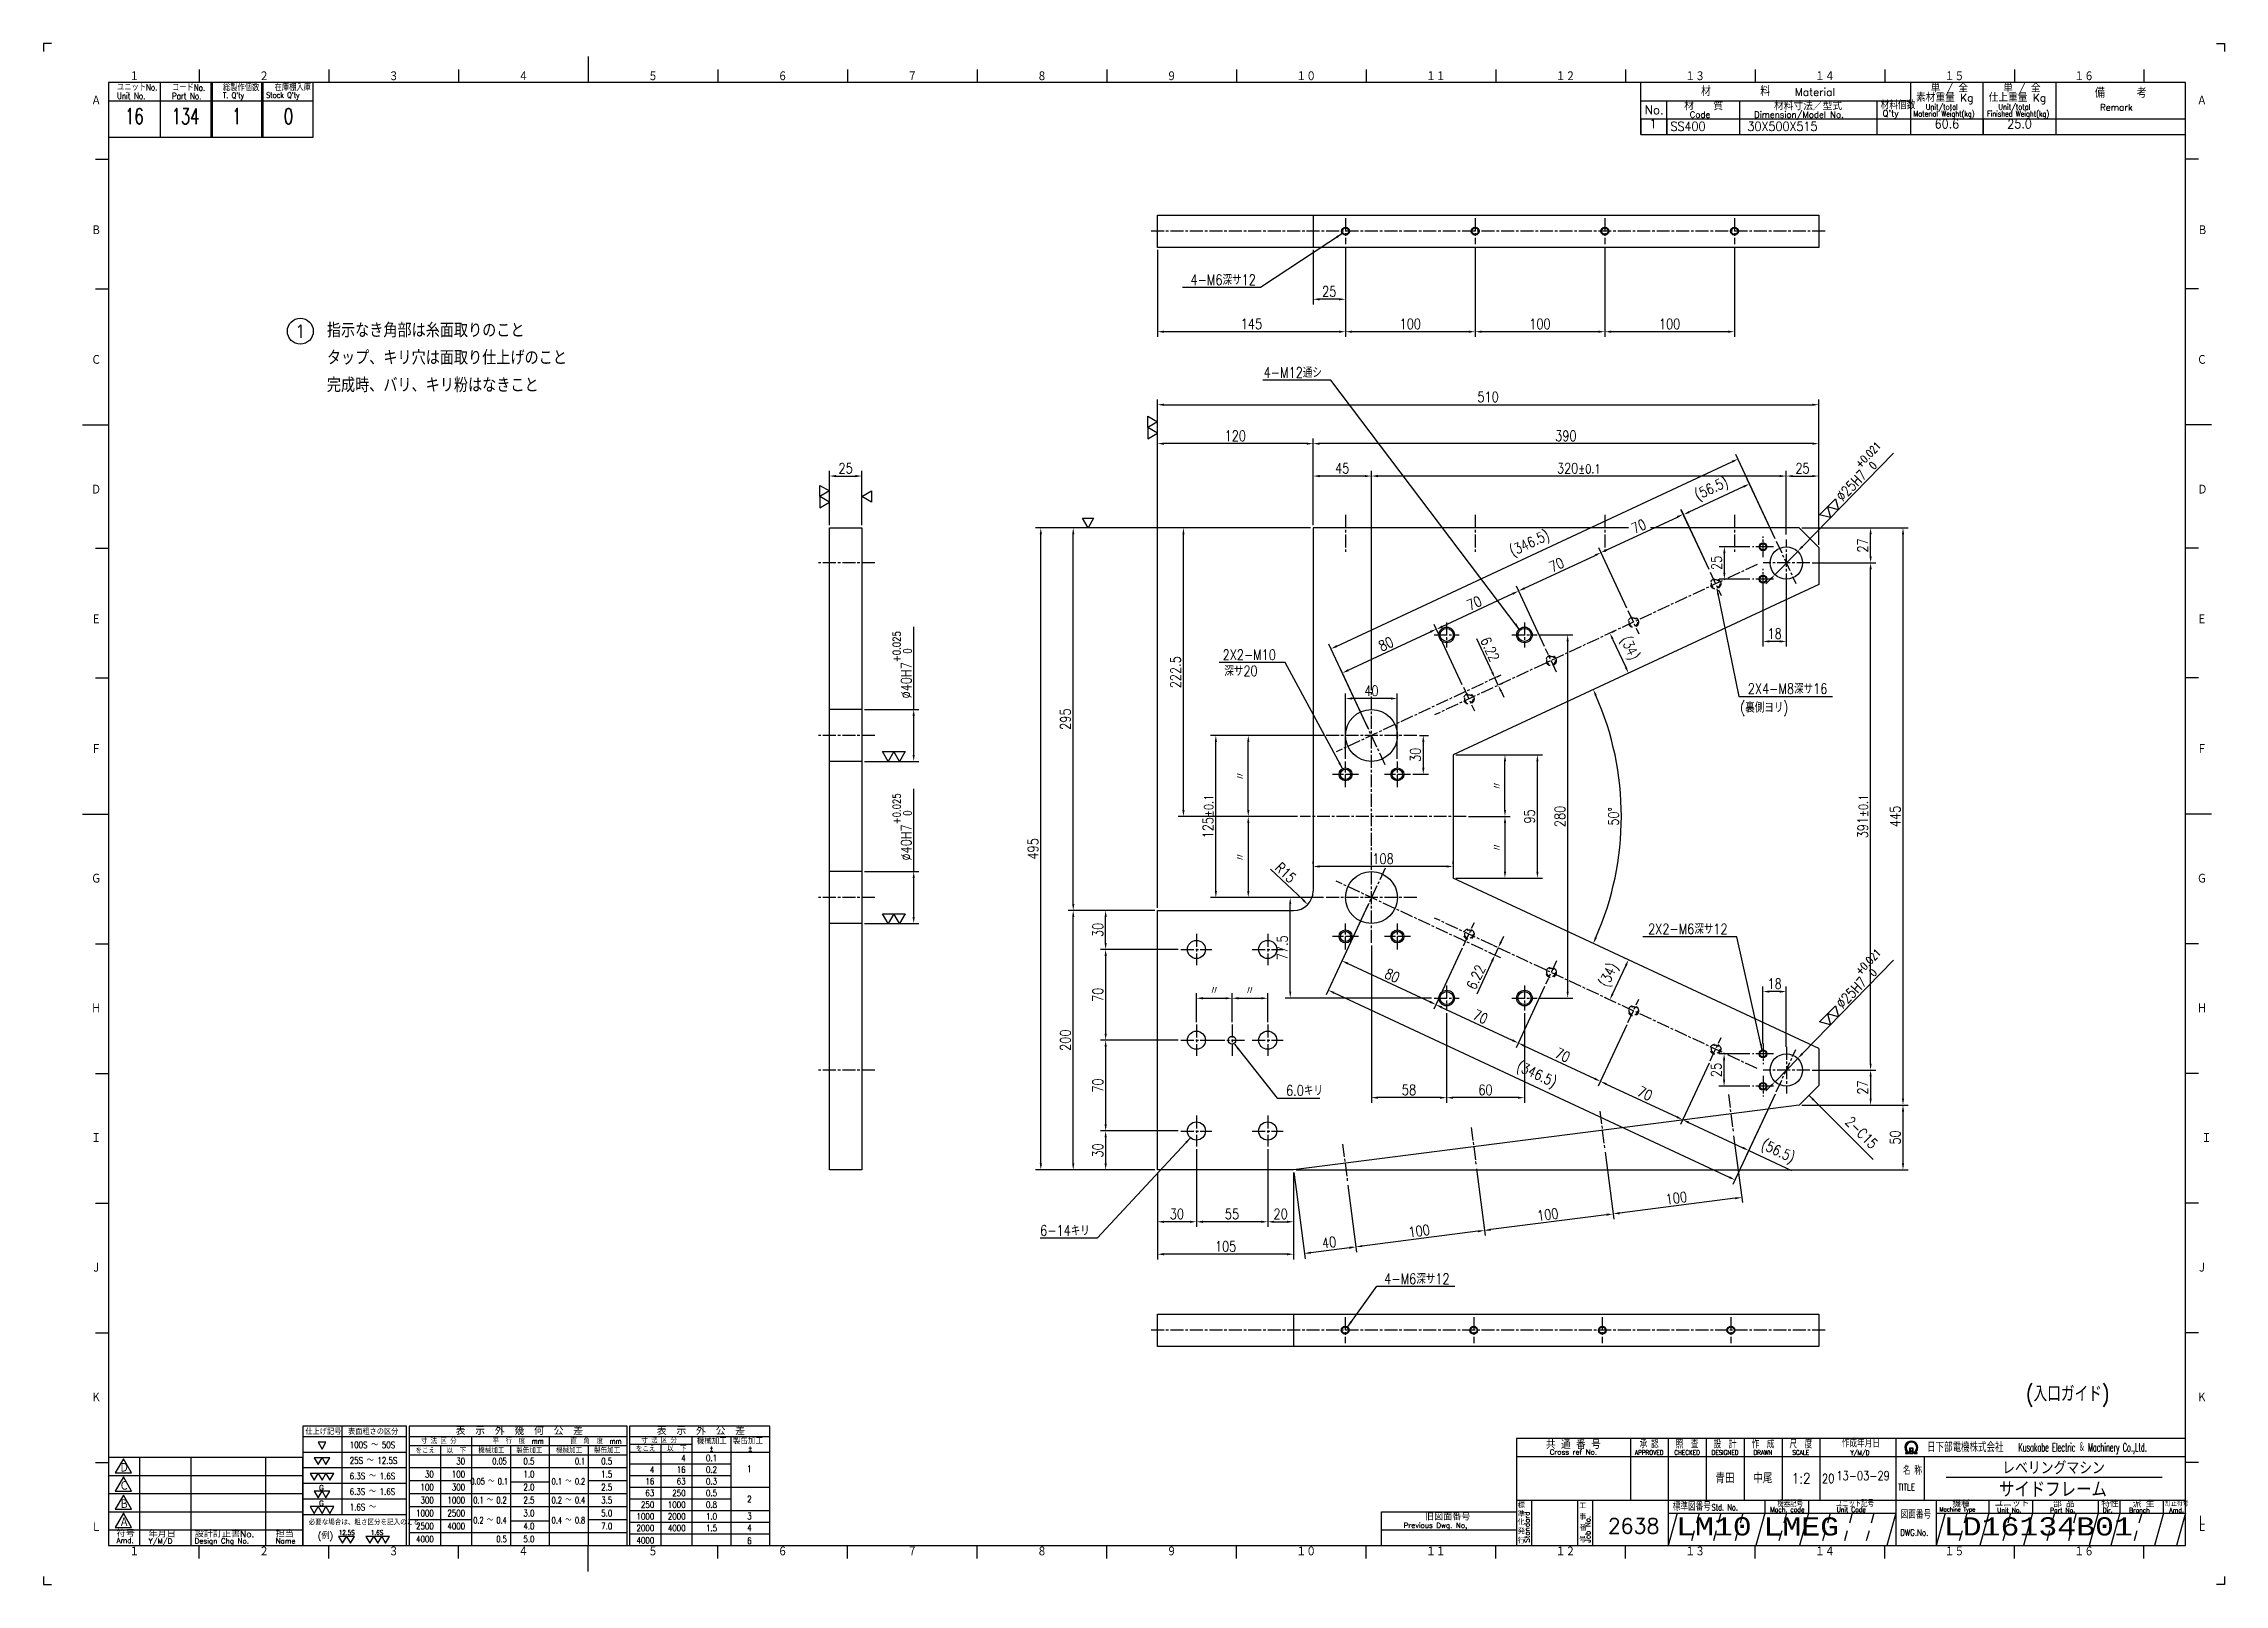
# Model space of a CAD drawing. Extents: x 0 to 1682, y 0 to 2376.
# Drawn here: x 0 to 1682, y 0 to 1188 of the extents above; entities that cross this region are included whole.
import ezdxf
from ezdxf.enums import TextEntityAlignment as Align

# ---------------------------------------------------------------- set-up
doc = ezdxf.new("R2010")
doc.units = 0
doc.header["$LTSCALE"] = 2
doc.header["$MEASUREMENT"] = 0
for name, pattern in [('GEN3A', [3.5, 2, -1.5]), ('GEN7A', [7.5, 5, -0.75, 1, -0.75]), ('HIDDEN2', [3.5, 2, -1.5])]:
    doc.linetypes.add(name, pattern=pattern)
doc.layers.get('0').update_dxf_attribs({"linetype": 'CONTINUOUS'})
doc.layers.get('DEFPOINTS').update_dxf_attribs({"linetype": 'CONTINUOUS'})
for name, color, linetype in [('2', 5, 'CONTINUOUS'), ('4', 3, 'CONTINUOUS'), ('5', 3, 'CONTINUOUS'), ('6', 52, 'CONTINUOUS'), ('7A', 4, 'GEN7A'), ('8', 1, 'CONTINUOUS'), ('9', 3, 'HIDDEN2'), ('RAHM2', 1, 'CONTINUOUS'), ('RAHM3', 52, 'CONTINUOUS')]:
    doc.layers.add(name, color=color, linetype=linetype)
doc.styles.add('DIMENSION', font='monotxt.shx', dxfattribs={"bigfont": 'bigfont.shx'})
doc.styles.get("Standard").update_dxf_attribs({"font": 'romans.shx', "width": 0.8, "bigfont": 'extfont.shx'})
doc.dimstyles.new('GEN-ISO', dxfattribs={"dimscale": 2, "dimtxt": 4, "dimasz": 2.5, "dimexe": 2, "dimexo": 1, "dimgap": 1, "dimtad": 1, "dimdec": 3, "dimrnd": 0.001, "dimdsep": 46, "dimtxsty": 'Standard', "dimcen": 0, "dimclrt": 52, "dimadec": 0, "dimazin": 0, "dimtp": 0.1, "dimtm": 0.1, "dimtfac": 0.6, "dimtdec": 3, "dimtmove": 0, "dimatfit": 3, "dimfxl": 1, "dimarcsym": 0})
doc.dimstyles.new('GEN-ISO$2', dxfattribs={"dimscale": 2, "dimtxt": 4, "dimasz": 2.5, "dimexe": 2, "dimexo": 1, "dimgap": 1, "dimtad": 1, "dimdec": 3, "dimrnd": 0.001, "dimdsep": 46, "dimtxsty": 'Standard', "dimcen": 0, "dimclrt": 52, "dimadec": 3, "dimazin": 0, "dimtp": 0.1, "dimtm": 0.1, "dimtfac": 0.6, "dimtdec": 3, "dimtofl": 0, "dimtmove": 0, "dimatfit": 3, "dimfxl": 1, "dimarcsym": 0})
doc.dimstyles.new('GEN-ISO$3', dxfattribs={"dimscale": 2, "dimtxt": 4, "dimasz": 2.5, "dimexe": 2, "dimexo": 1, "dimgap": 1, "dimtad": 1, "dimdec": 3, "dimrnd": 0.001, "dimdsep": 46, "dimtxsty": 'Standard', "dimcen": 0, "dimclrt": 52, "dimadec": 0, "dimazin": 0, "dimtp": 0.1, "dimtm": 0.1, "dimtfac": 0.6, "dimtdec": 3, "dimtmove": 0, "dimatfit": 0, "dimfxl": 1, "dimarcsym": 0})
doc.dimstyles.new('GEN-ISO$4', dxfattribs={"dimscale": 2, "dimtxt": 4, "dimasz": 2.5, "dimexe": 2, "dimexo": 1, "dimgap": 1, "dimtad": 1, "dimdec": 3, "dimrnd": 0.001, "dimdsep": 46, "dimtxsty": 'Standard', "dimcen": 0, "dimclrt": 52, "dimadec": 0, "dimazin": 0, "dimtp": 0.1, "dimtm": 0.1, "dimtfac": 0.6, "dimtdec": 3, "dimtmove": 0, "dimatfit": 3, "dimfxl": 1, "dimarcsym": 0})

msp = doc.modelspace()

# ---------------------------------------------------------------- texts
at = {"layer": '5', "color": 52, "char_height": 8}
for s, insert, attachment_point in [('4-M6深サ12', (934.9473, 1005.8863), 6), ('4-M12通シ', (985.9023, 934.4305), 6), ('2X2-M10', (950.4806, 716.7578), 6), ('2X4-M8深サ16', (1314.4373, 690.6404), 4), ('2X2-M6深サ12', (1298.8675, 505.4085), 6), ('6.0キリ', (958.2963, 380.8669), 4), ('6-14キリ', (768.6119, 272.8474), 4), ('4-M6深サ12', (1084.3803, 235.5752), 6), ('青田', (1289.4607, 81.9539), 4), ('中尾', (1318.7096, 81.9539), 4)]:
    msp.add_mtext(s, dxfattribs=dict(at, insert=insert, attachment_point=attachment_point))
at = {"layer": '6'}
for s, height, width, p in [('指示なき角部は糸面取りのこと', 11, 0.9, (218.4775, 961.4618)), ('タップ、キリ穴は面取り仕上げのこと', 11, 0.9, (218.4775, 940.3418)), ('完成時、バリ、キリ粉はなきこと', 11, 0.9, (218.4775, 919.2218)), ('(入口ガイド)', 12, 0.8, (1529.0055, 140.9461))]:
    msp.add_text(s, height=height, dxfattribs=dict(at, width=width)).set_placement(p)
at = {"layer": '6', "width": 0.8}
for s, rotation, p in [('深サ20', 360, (910.6478, 700.3076)), ('(裏側ヨリ)', 360, (1308.567, 672.2192)), ('2-C15', 315, (1388.9298, 355.9441))]:
    msp.add_text(s, height=8, rotation=rotation, dxfattribs=at).set_placement(p)

# ---------------------------------------------------------------- blocks, each defined once
blk = doc.blocks.new('*D3')
at = {"layer": '5', "color": 0, "lineweight": -2, "transparency": 16777216}
for p, q in [((1356.1, 814.6), (1438.1, 814.6)), ((1434.1, 809.6), (1434.1, 374.6)), ((1356.1, 369.6), (1438.1, 369.6))]:
    blk.add_line(p, q, dxfattribs=at)
at = {"layer": '5', "color": 0, "transparency": 16777216}
for points in [[(1433.3, 809.6), (1435, 809.6), (1434.1, 814.6)], [(1433.3, 374.6), (1435, 374.6), (1434.1, 369.6)]]:
    blk.add_solid(points, dxfattribs=at)
at = {"layer": 'DEFPOINTS', "color": 0, "transparency": 16777216}
for p in [(1354.1, 814.6), (1354.1, 369.6), (1434.1, 369.6)]:
    blk.add_point(p, dxfattribs=at)
at = {"layer": '5', "color": 52, "transparency": 16777216, "insert": (1428.1, 592.1), "char_height": 8, "attachment_point": 5, "rotation": 90}
blk.add_mtext('445', dxfattribs=at)
blk = doc.blocks.new('*D4')
at = {"layer": '5', "color": 0, "lineweight": -2, "transparency": 16777216}
for p, q in [((987.1, 654.6), (900.1, 654.6)), ((904.1, 534.6), (904.1, 649.6)), ((987.1, 529.6), (900.1, 529.6))]:
    blk.add_line(p, q, dxfattribs=at)
at = {"layer": '5', "color": 0, "transparency": 16777216}
for points in [[(903.3, 649.6), (905, 649.6), (904.1, 654.6)], [(903.3, 534.6), (905, 534.6), (904.1, 529.6)]]:
    blk.add_solid(points, dxfattribs=at)
at = {"layer": 'DEFPOINTS', "color": 0, "transparency": 16777216}
for p in [(904.1, 654.6), (989.1, 654.6), (989.1, 529.6)]:
    blk.add_point(p, dxfattribs=at)
at = {"layer": '5', "color": 52, "transparency": 16777216, "insert": (898.1, 592.1), "char_height": 8, "attachment_point": 5, "rotation": 90}
blk.add_mtext('125\\H7%%P0.1', dxfattribs=at)
blk = doc.blocks.new('*D5')
at = {"layer": '5', "color": 0, "lineweight": -2, "transparency": 16777216}
for p, q in [((977.1, 814.6), (765.1, 814.6)), ((769.1, 324.6), (769.1, 809.6)), ((857.1, 319.6), (765.1, 319.6))]:
    blk.add_line(p, q, dxfattribs=at)
at = {"layer": '5', "color": 0, "transparency": 16777216}
for points in [[(768.3, 809.6), (770, 809.6), (769.1, 814.6)], [(768.3, 324.6), (770, 324.6), (769.1, 319.6)]]:
    blk.add_solid(points, dxfattribs=at)
at = {"layer": 'DEFPOINTS', "color": 0, "transparency": 16777216}
for p in [(769.1, 814.6), (979.1, 814.6), (859.1, 319.6)]:
    blk.add_point(p, dxfattribs=at)
at = {"layer": '5', "color": 52, "transparency": 16777216, "insert": (763.1, 567.1), "char_height": 8, "attachment_point": 5, "rotation": 90}
blk.add_mtext('495', dxfattribs=at)
blk = doc.blocks.new('*D6')
at = {"layer": '5', "color": 0, "lineweight": -2, "transparency": 16777216}
for p, q in [((1364.1, 787.6), (1413.1, 787.6)), ((1409.1, 401.6), (1409.1, 782.6)), ((1364.1, 396.6), (1413.1, 396.6))]:
    blk.add_line(p, q, dxfattribs=at)
at = {"layer": '5', "color": 0, "transparency": 16777216}
for points in [[(1408.3, 782.6), (1410, 782.6), (1409.1, 787.6)], [(1408.3, 401.6), (1410, 401.6), (1409.1, 396.6)]]:
    blk.add_solid(points, dxfattribs=at)
at = {"layer": 'DEFPOINTS', "color": 0, "transparency": 16777216}
for p in [(1362.1, 787.6), (1409.1, 787.6), (1362.1, 396.6)]:
    blk.add_point(p, dxfattribs=at)
at = {"layer": '5', "color": 52, "transparency": 16777216, "insert": (1403.1, 592.1), "char_height": 8, "attachment_point": 5, "rotation": 90}
blk.add_mtext('391\\H7%%P0.1', dxfattribs=at)
blk = doc.blocks.new('*D7')
at = {"layer": '5', "color": 0, "lineweight": -2, "transparency": 16777216}
for p, q in [((1364.1, 396.6), (1413.1, 396.6)), ((1409.1, 391.6), (1409.1, 374.6)), ((1358.1, 369.6), (1413.1, 369.6))]:
    blk.add_line(p, q, dxfattribs=at)
at = {"layer": '5', "color": 0, "transparency": 16777216}
for points in [[(1408.3, 391.6), (1410, 391.6), (1409.1, 396.6)], [(1408.3, 374.6), (1410, 374.6), (1409.1, 369.6)]]:
    blk.add_solid(points, dxfattribs=at)
at = {"layer": 'DEFPOINTS', "color": 0, "transparency": 16777216}
for p in [(1362.1, 396.6), (1356.1, 369.6), (1409.1, 369.6)]:
    blk.add_point(p, dxfattribs=at)
at = {"layer": '5', "color": 52, "transparency": 16777216, "insert": (1403.1, 383.1), "char_height": 8, "attachment_point": 5, "rotation": 90}
blk.add_mtext('27', dxfattribs=at)
blk = doc.blocks.new('*D8')
at = {"layer": '5', "color": 0, "lineweight": -2, "transparency": 16777216}
for p, q in [((1356.1, 369.6), (1438.1, 369.6)), ((1434.1, 364.6), (1434.1, 324.6)), ((966.1, 319.6), (1438.1, 319.6))]:
    blk.add_line(p, q, dxfattribs=at)
at = {"layer": '5', "color": 0, "transparency": 16777216}
for points in [[(1433.3, 364.6), (1435, 364.6), (1434.1, 369.6)], [(1433.3, 324.6), (1435, 324.6), (1434.1, 319.6)]]:
    blk.add_solid(points, dxfattribs=at)
at = {"layer": 'DEFPOINTS', "color": 0, "transparency": 16777216}
for p in [(1354.1, 369.6), (964.1, 319.6), (1434.1, 319.6)]:
    blk.add_point(p, dxfattribs=at)
at = {"layer": '5', "color": 52, "transparency": 16777216, "insert": (1428.1, 344.6), "char_height": 8, "attachment_point": 5, "rotation": 90}
blk.add_mtext('50', dxfattribs=at)
blk = doc.blocks.new('*D9')
at = {"layer": '5', "color": 0, "lineweight": -2, "transparency": 16777216}
for p, q in [((859.1, 521.6), (859.1, 913.6)), ((864.1, 909.6), (1364.1, 909.6)), ((1369.1, 806.6), (1369.1, 913.6))]:
    blk.add_line(p, q, dxfattribs=at)
at = {"layer": '5', "color": 0, "transparency": 16777216}
for points in [[(864.1, 910.4), (864.1, 908.7), (859.1, 909.6)], [(1364.1, 910.4), (1364.1, 908.7), (1369.1, 909.6)]]:
    blk.add_solid(points, dxfattribs=at)
at = {"layer": 'DEFPOINTS', "color": 0, "transparency": 16777216}
for p in [(1369.1, 909.6), (1369.1, 804.6), (859.1, 519.6)]:
    blk.add_point(p, dxfattribs=at)
at = {"layer": '5', "color": 52, "transparency": 16777216, "insert": (1114.1, 915.6), "char_height": 8, "attachment_point": 5}
blk.add_mtext('510', dxfattribs=at)
blk = doc.blocks.new('*D10')
at = {"layer": '5', "color": 0, "lineweight": -2, "transparency": 16777216}
for p, q in [((1344.1, 809.6), (1344.1, 858.6)), ((1369.1, 801.6), (1369.1, 858.6)), ((1349.1, 854.6), (1364.1, 854.6))]:
    blk.add_line(p, q, dxfattribs=at)
at = {"layer": '5', "color": 0, "transparency": 16777216}
for points in [[(1349.1, 855.4), (1349.1, 853.7), (1344.1, 854.6)], [(1364.1, 855.4), (1364.1, 853.7), (1369.1, 854.6)]]:
    blk.add_solid(points, dxfattribs=at)
at = {"layer": 'DEFPOINTS', "color": 0, "transparency": 16777216}
for p in [(1369.1, 854.6), (1344.1, 807.6), (1369.1, 799.6)]:
    blk.add_point(p, dxfattribs=at)
at = {"layer": '5', "color": 52, "transparency": 16777216, "insert": (1356.6, 860.6), "char_height": 8, "attachment_point": 5}
blk.add_mtext('25', dxfattribs=at)
blk = doc.blocks.new('*D11')
at = {"layer": '5', "color": 0, "lineweight": -2, "transparency": 16777216}
for p, q in [((1024.1, 691.6), (1024.1, 858.6)), ((1344.1, 809.6), (1344.1, 858.6)), ((1339.1, 854.6), (1029.1, 854.6))]:
    blk.add_line(p, q, dxfattribs=at)
at = {"layer": '5', "color": 0, "transparency": 16777216}
for points in [[(1029.1, 855.4), (1029.1, 853.7), (1024.1, 854.6)], [(1339.1, 855.4), (1339.1, 853.7), (1344.1, 854.6)]]:
    blk.add_solid(points, dxfattribs=at)
at = {"layer": 'DEFPOINTS', "color": 0, "transparency": 16777216}
for p in [(1024.1, 854.6), (1344.1, 807.6), (1024.1, 689.6)]:
    blk.add_point(p, dxfattribs=at)
at = {"layer": '5', "color": 52, "transparency": 16777216, "insert": (1184.1, 860.6), "char_height": 8, "attachment_point": 5}
blk.add_mtext('320\\H7%%P0.1', dxfattribs=at)
blk = doc.blocks.new('*D12')
at = {"layer": '5', "color": 0, "lineweight": -2, "transparency": 16777216}
for p, q in [((1021.7, 524.3), (999.7, 477.2)), ((1094.2, 490.5), (1072.2, 443.4)), ((1005.9, 478.7), (1069.4, 449.1))]:
    blk.add_line(p, q, dxfattribs=at)
at = {"layer": '5', "color": 0, "transparency": 16777216}
for points in [[(1006.3, 479.5), (1005.6, 478), (1001.4, 480.8)], [(1069.7, 449.9), (1069, 448.4), (1073.9, 447)]]:
    blk.add_solid(points, dxfattribs=at)
at = {"layer": 'DEFPOINTS', "color": 0, "transparency": 16777216}
for p in [(1022.5, 526.1), (1095.1, 492.3), (1073.9, 447)]:
    blk.add_point(p, dxfattribs=at)
at = {"layer": '5', "color": 52, "transparency": 16777216, "insert": (1040.2, 469.4), "char_height": 8, "attachment_point": 5, "rotation": 335}
blk.add_mtext('80', dxfattribs=at)
blk = doc.blocks.new('*D13')
at = {"layer": '5', "color": 0, "lineweight": -2, "transparency": 16777216}
for p, q in [((1094.2, 490.5), (1072.2, 443.4)), ((1157.6, 460.9), (1135.7, 413.8)), ((1078.5, 444.9), (1132.8, 419.5))]:
    blk.add_line(p, q, dxfattribs=at)
at = {"layer": '5', "color": 0, "transparency": 16777216}
for points in [[(1078.8, 445.7), (1078.1, 444.1), (1073.9, 447)], [(1133.2, 420.3), (1132.5, 418.8), (1137.4, 417.4)]]:
    blk.add_solid(points, dxfattribs=at)
at = {"layer": 'DEFPOINTS', "color": 0, "transparency": 16777216}
for p in [(1095.1, 492.3), (1158.5, 462.7), (1137.4, 417.4)]:
    blk.add_point(p, dxfattribs=at)
at = {"layer": '5', "color": 52, "transparency": 16777216, "insert": (1108.2, 437.7), "char_height": 8, "attachment_point": 5, "rotation": 335}
blk.add_mtext('70', dxfattribs=at)
blk = doc.blocks.new('*D14')
at = {"layer": '5', "color": 0, "lineweight": -2, "transparency": 16777216}
for p, q in [((1157.6, 460.9), (1135.7, 413.8)), ((1221.1, 431.4), (1199.1, 384.2)), ((1141.9, 415.3), (1196.3, 390))]:
    blk.add_line(p, q, dxfattribs=at)
at = {"layer": '5', "color": 0, "transparency": 16777216}
for points in [[(1142.2, 416.1), (1141.5, 414.6), (1137.4, 417.4)], [(1196.6, 390.7), (1195.9, 389.2), (1200.8, 387.8)]]:
    blk.add_solid(points, dxfattribs=at)
at = {"layer": 'DEFPOINTS', "color": 0, "transparency": 16777216}
for p in [(1158.5, 462.7), (1221.9, 433.2), (1200.8, 387.8)]:
    blk.add_point(p, dxfattribs=at)
at = {"layer": '5', "color": 52, "transparency": 16777216, "insert": (1171.6, 408.1), "char_height": 8, "attachment_point": 5, "rotation": 335}
blk.add_mtext('70', dxfattribs=at)
blk = doc.blocks.new('*D15')
at = {"layer": '5', "color": 0, "lineweight": -2, "transparency": 16777216}
for p, q in [((1221.1, 431.4), (1199.1, 384.2)), ((1284.5, 401.8), (1262.6, 354.6)), ((1205.3, 385.7), (1259.7, 360.4))]:
    blk.add_line(p, q, dxfattribs=at)
at = {"layer": '5', "color": 0, "transparency": 16777216}
for points in [[(1205.7, 386.5), (1205, 385), (1200.8, 387.8)], [(1260.1, 361.1), (1259.4, 359.6), (1264.2, 358.3)]]:
    blk.add_solid(points, dxfattribs=at)
at = {"layer": 'DEFPOINTS', "color": 0, "transparency": 16777216}
for p in [(1221.9, 433.2), (1285.4, 403.6), (1264.2, 358.3)]:
    blk.add_point(p, dxfattribs=at)
at = {"layer": '5', "color": 52, "transparency": 16777216, "insert": (1235.1, 378.5), "char_height": 8, "attachment_point": 5, "rotation": 335}
blk.add_mtext('70', dxfattribs=at)
blk = doc.blocks.new('*D16')
at = {"layer": '5', "color": 0, "lineweight": -2, "transparency": 16777216}
for p, q in [((1210.1, 455.2), (1220.3, 477)), ((1220.6, 482.3), (1218.8, 483.2)), ((1206.2, 451.5), (1204.4, 452.4))]:
    blk.add_line(p, q, dxfattribs=at)
at = {"layer": '5', "color": 0, "transparency": 16777216}
for points in [[(1219.5, 477.3), (1221, 476.6), (1222.4, 481.5)], [(1209.4, 455.6), (1210.9, 454.9), (1208, 450.7)]]:
    blk.add_solid(points, dxfattribs=at)
at = {"layer": 'DEFPOINTS', "color": 0, "transparency": 16777216}
for p in [(1222.4, 481.5), (1222.4, 481.5), (1208, 450.7)]:
    blk.add_point(p, dxfattribs=at)
at = {"layer": '5', "color": 52, "transparency": 16777216, "insert": (1207.9, 469.5), "char_height": 8, "attachment_point": 5, "rotation": 65}
blk.add_mtext('(34)', dxfattribs=at)
blk = doc.blocks.new('*D22')
at = {"layer": '5', "color": 0, "lineweight": -2, "transparency": 16777216}
for p, q in [((997.5, 723.5), (1302.2, 865.6)), ((1335.5, 806.1), (1305.1, 871.3)), ((1021.7, 659.8), (991.3, 725))]:
    blk.add_line(p, q, dxfattribs=at)
at = {"layer": '5', "color": 0, "transparency": 16777216}
for points in [[(1301.9, 866.4), (1302.6, 864.8), (1306.8, 867.7)], [(997.2, 724.3), (997.9, 722.7), (993, 721.4)]]:
    blk.add_solid(points, dxfattribs=at)
at = {"layer": 'DEFPOINTS', "color": 0, "transparency": 16777216}
for p in [(1306.8, 867.7), (1336.3, 804.3), (1022.5, 658)]:
    blk.add_point(p, dxfattribs=at)
at = {"layer": '5', "color": 52, "transparency": 16777216, "insert": (1146.5, 801.9), "char_height": 8, "attachment_point": 5, "rotation": 25}
blk.add_mtext('(346.5)', dxfattribs=at)
blk = doc.blocks.new('*D17')
at = {"layer": '5', "color": 0, "lineweight": -2, "transparency": 16777216}
for p, q in [((1094.2, 693.6), (1072.5, 740.2)), ((1006.2, 704.9), (1069.7, 734.4)), ((1021.7, 659.8), (1000, 706.4))]:
    blk.add_line(p, q, dxfattribs=at)
at = {"layer": '5', "color": 0, "transparency": 16777216}
for points in [[(1069.3, 735.2), (1070, 733.7), (1074.2, 736.6)], [(1005.9, 705.6), (1006.6, 704.1), (1001.7, 702.7)]]:
    blk.add_solid(points, dxfattribs=at)
at = {"layer": 'DEFPOINTS', "color": 0, "transparency": 16777216}
for p in [(1074.2, 736.6), (1095.1, 691.8), (1022.5, 658)]:
    blk.add_point(p, dxfattribs=at)
at = {"layer": '5', "color": 52, "transparency": 16777216, "insert": (1035.4, 725.1), "char_height": 8, "attachment_point": 5, "rotation": 25}
blk.add_mtext('80', dxfattribs=at)
blk = doc.blocks.new('*D18')
at = {"layer": '5', "color": 0, "lineweight": -2, "transparency": 16777216}
for p, q in [((1078.8, 738.5), (1133.2, 763.9)), ((1157.6, 723.2), (1136, 769.6)), ((1094.2, 693.6), (1072.6, 740))]:
    blk.add_line(p, q, dxfattribs=at)
at = {"layer": '5', "color": 0, "transparency": 16777216}
for points in [[(1132.8, 764.6), (1133.5, 763.1), (1137.7, 766)], [(1078.4, 739.3), (1079.1, 737.7), (1074.3, 736.4)]]:
    blk.add_solid(points, dxfattribs=at)
at = {"layer": 'DEFPOINTS', "color": 0, "transparency": 16777216}
for p in [(1137.7, 766), (1158.5, 721.4), (1095.1, 691.8)]:
    blk.add_point(p, dxfattribs=at)
at = {"layer": '5', "color": 52, "transparency": 16777216, "insert": (1103.4, 756.6), "char_height": 8, "attachment_point": 5, "rotation": 25}
blk.add_mtext('70', dxfattribs=at)
blk = doc.blocks.new('*D20')
at = {"layer": '5', "color": 0, "lineweight": -2, "transparency": 16777216}
for p, q in [((1284.5, 782.4), (1262.9, 828.8)), ((1205.7, 797.7), (1260.1, 823)), ((1221.1, 752.8), (1199.5, 799.2))]:
    blk.add_line(p, q, dxfattribs=at)
at = {"layer": '5', "color": 0, "transparency": 16777216}
for points in [[(1259.7, 823.8), (1260.4, 822.3), (1264.6, 825.1)], [(1205.3, 798.4), (1206, 796.9), (1201.1, 795.6)]]:
    blk.add_solid(points, dxfattribs=at)
at = {"layer": 'DEFPOINTS', "color": 0, "transparency": 16777216}
for p in [(1264.6, 825.1), (1285.4, 780.6), (1221.9, 751)]:
    blk.add_point(p, dxfattribs=at)
at = {"layer": '5', "color": 52, "transparency": 16777216, "insert": (1230.3, 815.8), "char_height": 8, "attachment_point": 5, "rotation": 25}
blk.add_mtext('70', dxfattribs=at)
blk = doc.blocks.new('*D19')
at = {"layer": '5', "color": 0, "lineweight": -2, "transparency": 16777216}
for p, q in [((1142.2, 768.1), (1196.6, 793.4)), ((1221.1, 752.8), (1199.5, 799.2)), ((1157.6, 723.2), (1136, 769.6))]:
    blk.add_line(p, q, dxfattribs=at)
at = {"layer": '5', "color": 0, "transparency": 16777216}
for points in [[(1196.3, 794.2), (1197, 792.7), (1201.1, 795.6)], [(1141.9, 768.8), (1142.6, 767.3), (1137.7, 766)]]:
    blk.add_solid(points, dxfattribs=at)
at = {"layer": 'DEFPOINTS', "color": 0, "transparency": 16777216}
for p in [(1201.1, 795.6), (1221.9, 751), (1158.5, 721.4)]:
    blk.add_point(p, dxfattribs=at)
at = {"layer": '5', "color": 52, "transparency": 16777216, "insert": (1166.9, 786.2), "char_height": 8, "attachment_point": 5, "rotation": 25}
blk.add_mtext('70', dxfattribs=at)
blk = doc.blocks.new('*D21')
at = {"layer": '5', "color": 0, "lineweight": -2, "transparency": 16777216}
for p, q in [((1269.3, 826.9), (1311.2, 846.4)), ((1335.5, 806.1), (1314, 852.1)), ((1284.5, 782.4), (1263.1, 828.4))]:
    blk.add_line(p, q, dxfattribs=at)
at = {"layer": '5', "color": 0, "transparency": 16777216}
for points in [[(1310.8, 847.2), (1311.5, 845.6), (1315.7, 848.5)], [(1268.9, 827.6), (1269.6, 826.1), (1264.8, 824.8)]]:
    blk.add_solid(points, dxfattribs=at)
at = {"layer": 'DEFPOINTS', "color": 0, "transparency": 16777216}
for p in [(1315.7, 848.5), (1336.3, 804.3), (1285.4, 780.6)]:
    blk.add_point(p, dxfattribs=at)
at = {"layer": '5', "color": 52, "transparency": 16777216, "insert": (1286.8, 844), "char_height": 8, "attachment_point": 5, "rotation": 25}
blk.add_mtext('(56.5)', dxfattribs=at)
blk = doc.blocks.new('*D23')
at = {"layer": '5', "color": 0, "lineweight": -2, "transparency": 16777216}
for p, q in [((1209.8, 734.3), (1211.7, 735.1)), ((1210.1, 728.9), (1220.3, 707.2)), ((1224.2, 703.5), (1226, 704.3))]:
    blk.add_line(p, q, dxfattribs=at)
at = {"layer": '5', "color": 0, "transparency": 16777216}
for points in [[(1210.9, 729.3), (1209.4, 728.6), (1208, 733.5)], [(1221, 707.5), (1219.5, 706.8), (1222.4, 702.6)]]:
    blk.add_solid(points, dxfattribs=at)
at = {"layer": 'DEFPOINTS', "color": 0, "transparency": 16777216}
for p in [(1208, 733.5), (1222.4, 702.6), (1222.4, 702.6)]:
    blk.add_point(p, dxfattribs=at)
at = {"layer": '5', "color": 52, "transparency": 16777216, "insert": (1222.6, 721.5), "char_height": 8, "attachment_point": 5, "rotation": 295}
blk.add_mtext('(34)', dxfattribs=at)
blk = doc.blocks.new('*D24')
at = {"layer": '5', "color": 0, "lineweight": -2, "transparency": 16777216}
for p, q in [((977.1, 814.6), (790.1, 814.6)), ((794.1, 524.6), (794.1, 809.6)), ((857.1, 519.6), (790.1, 519.6))]:
    blk.add_line(p, q, dxfattribs=at)
at = {"layer": '5', "color": 0, "transparency": 16777216}
for points in [[(793.3, 809.6), (795, 809.6), (794.1, 814.6)], [(793.3, 524.6), (795, 524.6), (794.1, 519.6)]]:
    blk.add_solid(points, dxfattribs=at)
at = {"layer": 'DEFPOINTS', "color": 0, "transparency": 16777216}
for p in [(794.1, 814.6), (979.1, 814.6), (859.1, 519.6)]:
    blk.add_point(p, dxfattribs=at)
at = {"layer": '5', "color": 52, "transparency": 16777216, "insert": (788.1, 667.1), "char_height": 8, "attachment_point": 5, "rotation": 90}
blk.add_mtext('295', dxfattribs=at)
blk = doc.blocks.new('*D25')
at = {"layer": '5', "color": 0, "lineweight": -2, "transparency": 16777216}
for p, q in [((857.1, 519.6), (790.1, 519.6)), ((794.1, 324.6), (794.1, 514.6)), ((857.1, 319.6), (790.1, 319.6))]:
    blk.add_line(p, q, dxfattribs=at)
at = {"layer": '5', "color": 0, "transparency": 16777216}
for points in [[(793.3, 514.6), (795, 514.6), (794.1, 519.6)], [(793.3, 324.6), (795, 324.6), (794.1, 319.6)]]:
    blk.add_solid(points, dxfattribs=at)
at = {"layer": 'DEFPOINTS', "color": 0, "transparency": 16777216}
for p in [(794.1, 519.6), (859.1, 519.6), (859.1, 319.6)]:
    blk.add_point(p, dxfattribs=at)
at = {"layer": '5', "color": 52, "transparency": 16777216, "insert": (788.1, 419.6), "char_height": 8, "attachment_point": 5, "rotation": 90}
blk.add_mtext('200', dxfattribs=at)
blk = doc.blocks.new('*D26')
at = {"layer": '5', "color": 0, "lineweight": -2, "transparency": 16777216}
for p, q in [((889.1, 335.6), (889.1, 275.6)), ((859.1, 317.6), (859.1, 275.6)), ((884.1, 279.6), (864.1, 279.6))]:
    blk.add_line(p, q, dxfattribs=at)
at = {"layer": '5', "color": 0, "transparency": 16777216}
for points in [[(864.1, 280.4), (864.1, 278.7), (859.1, 279.6)], [(884.1, 280.4), (884.1, 278.7), (889.1, 279.6)]]:
    blk.add_solid(points, dxfattribs=at)
at = {"layer": 'DEFPOINTS', "color": 0, "transparency": 16777216}
for p in [(889.1, 337.6), (859.1, 319.6), (859.1, 279.6)]:
    blk.add_point(p, dxfattribs=at)
at = {"layer": '5', "color": 52, "transparency": 16777216, "insert": (874.1, 285.6), "char_height": 8, "attachment_point": 5}
blk.add_mtext('30', dxfattribs=at)
blk = doc.blocks.new('*D27')
at = {"layer": '5', "color": 0, "lineweight": -2, "transparency": 16777216}
for p, q in [((889.1, 335.6), (889.1, 275.6)), ((944.1, 335.6), (944.1, 275.6)), ((939.1, 279.6), (894.1, 279.6))]:
    blk.add_line(p, q, dxfattribs=at)
at = {"layer": '5', "color": 0, "transparency": 16777216}
for points in [[(894.1, 280.4), (894.1, 278.7), (889.1, 279.6)], [(939.1, 280.4), (939.1, 278.7), (944.1, 279.6)]]:
    blk.add_solid(points, dxfattribs=at)
at = {"layer": 'DEFPOINTS', "color": 0, "transparency": 16777216}
for p in [(889.1, 337.6), (944.1, 337.6), (889.1, 279.6)]:
    blk.add_point(p, dxfattribs=at)
at = {"layer": '5', "color": 52, "transparency": 16777216, "insert": (916.6, 285.6), "char_height": 8, "attachment_point": 5}
blk.add_mtext('55', dxfattribs=at)
blk = doc.blocks.new('*D28')
at = {"layer": '5', "color": 0, "lineweight": -2, "transparency": 16777216}
for p, q in [((944.1, 335.6), (944.1, 275.6)), ((964.1, 317.6), (964.1, 275.6)), ((949.1, 279.6), (959.1, 279.6))]:
    blk.add_line(p, q, dxfattribs=at)
at = {"layer": '5', "color": 0, "transparency": 16777216}
for points in [[(949.1, 280.4), (949.1, 278.7), (944.1, 279.6)], [(959.1, 280.4), (959.1, 278.7), (964.1, 279.6)]]:
    blk.add_solid(points, dxfattribs=at)
at = {"layer": 'DEFPOINTS', "color": 0, "transparency": 16777216}
for p in [(944.1, 337.6), (964.1, 319.6), (964.1, 279.6)]:
    blk.add_point(p, dxfattribs=at)
at = {"layer": '5', "color": 52, "transparency": 16777216, "insert": (954.1, 285.6), "char_height": 8, "attachment_point": 5}
blk.add_mtext('20', dxfattribs=at)
blk = doc.blocks.new('*D29')
at = {"layer": '5', "color": 0, "lineweight": -2, "transparency": 16777216}
for p, q in [((859.1, 317.6), (859.1, 250.6)), ((964.1, 317.6), (964.1, 250.6)), ((959.1, 254.6), (864.1, 254.6))]:
    blk.add_line(p, q, dxfattribs=at)
at = {"layer": '5', "color": 0, "transparency": 16777216}
for points in [[(864.1, 255.4), (864.1, 253.7), (859.1, 254.6)], [(959.1, 255.4), (959.1, 253.7), (964.1, 254.6)]]:
    blk.add_solid(points, dxfattribs=at)
at = {"layer": 'DEFPOINTS', "color": 0, "transparency": 16777216}
for p in [(859.1, 319.6), (964.1, 319.6), (859.1, 254.6)]:
    blk.add_point(p, dxfattribs=at)
at = {"layer": '5', "color": 52, "transparency": 16777216, "insert": (911.6, 260.6), "char_height": 8, "attachment_point": 5}
blk.add_mtext('105', dxfattribs=at)
blk = doc.blocks.new('*D30')
at = {"layer": '5', "color": 0, "lineweight": -2, "transparency": 16777216}
for p, q in [((979.1, 816.6), (979.1, 883.6)), ((1364.1, 879.6), (984.1, 879.6)), ((1369.1, 801.6), (1369.1, 883.6))]:
    blk.add_line(p, q, dxfattribs=at)
at = {"layer": '5', "color": 0, "transparency": 16777216}
for points in [[(984.1, 880.4), (984.1, 878.7), (979.1, 879.6)], [(1364.1, 880.4), (1364.1, 878.7), (1369.1, 879.6)]]:
    blk.add_solid(points, dxfattribs=at)
at = {"layer": 'DEFPOINTS', "color": 0, "transparency": 16777216}
for p in [(979.1, 879.6), (979.1, 814.6), (1369.1, 799.6)]:
    blk.add_point(p, dxfattribs=at)
at = {"layer": '5', "color": 52, "transparency": 16777216, "insert": (1174.1, 885.6), "char_height": 8, "attachment_point": 5}
blk.add_mtext('390', dxfattribs=at)
blk = doc.blocks.new('*D31')
at = {"layer": '5', "color": 0, "lineweight": -2, "transparency": 16777216}
for p, q in [((979.1, 816.6), (979.1, 858.6)), ((1024.1, 691.6), (1024.1, 858.6)), ((1019.1, 854.6), (984.1, 854.6))]:
    blk.add_line(p, q, dxfattribs=at)
at = {"layer": '5', "color": 0, "transparency": 16777216}
for points in [[(984.1, 855.4), (984.1, 853.7), (979.1, 854.6)], [(1019.1, 855.4), (1019.1, 853.7), (1024.1, 854.6)]]:
    blk.add_solid(points, dxfattribs=at)
at = {"layer": 'DEFPOINTS', "color": 0, "transparency": 16777216}
for p in [(979.1, 854.6), (979.1, 814.6), (1024.1, 689.6)]:
    blk.add_point(p, dxfattribs=at)
at = {"layer": '5', "color": 52, "transparency": 16777216, "insert": (1001.6, 860.6), "char_height": 8, "attachment_point": 5}
blk.add_mtext('45', dxfattribs=at)
blk = doc.blocks.new('*D32')
at = {"layer": '5', "color": 0, "lineweight": -2, "transparency": 16777216}
for p, q in [((859.1, 521.6), (859.1, 883.6)), ((974.1, 879.6), (864.1, 879.6)), ((979.1, 816.6), (979.1, 883.6))]:
    blk.add_line(p, q, dxfattribs=at)
at = {"layer": '5', "color": 0, "transparency": 16777216}
for points in [[(864.1, 880.4), (864.1, 878.7), (859.1, 879.6)], [(974.1, 880.4), (974.1, 878.7), (979.1, 879.6)]]:
    blk.add_solid(points, dxfattribs=at)
at = {"layer": 'DEFPOINTS', "color": 0, "transparency": 16777216}
for p in [(859.1, 879.6), (979.1, 814.6), (859.1, 519.6)]:
    blk.add_point(p, dxfattribs=at)
at = {"layer": '5', "color": 52, "transparency": 16777216, "insert": (919.1, 885.6), "char_height": 8, "attachment_point": 5}
blk.add_mtext('120', dxfattribs=at)
blk = doc.blocks.new('*D33')
at = {"layer": '5', "color": 0, "lineweight": -2, "transparency": 16777216}
for p, q in [((1356.1, 814.6), (1413.1, 814.6)), ((1409.1, 792.6), (1409.1, 809.6)), ((1364.1, 787.6), (1413.1, 787.6))]:
    blk.add_line(p, q, dxfattribs=at)
at = {"layer": '5', "color": 0, "transparency": 16777216}
for points in [[(1408.3, 809.6), (1410, 809.6), (1409.1, 814.6)], [(1408.3, 792.6), (1410, 792.6), (1409.1, 787.6)]]:
    blk.add_solid(points, dxfattribs=at)
at = {"layer": 'DEFPOINTS', "color": 0, "transparency": 16777216}
for p in [(1354.1, 814.6), (1409.1, 814.6), (1362.1, 787.6)]:
    blk.add_point(p, dxfattribs=at)
at = {"layer": '5', "color": 52, "transparency": 16777216, "insert": (1403.1, 801.1), "char_height": 8, "attachment_point": 5, "rotation": 90}
blk.add_mtext('27', dxfattribs=at)
blk = doc.blocks.new('*D34')
at = {"layer": '5', "color": 0, "lineweight": -2, "transparency": 16777216}
for p, q in [((606.1, 816.6), (606.1, 858.6)), ((631.1, 816.6), (631.1, 858.6)), ((611.1, 854.6), (626.1, 854.6))]:
    blk.add_line(p, q, dxfattribs=at)
at = {"layer": '5', "color": 0, "transparency": 16777216}
for points in [[(611.1, 855.4), (611.1, 853.7), (606.1, 854.6)], [(626.1, 855.4), (626.1, 853.7), (631.1, 854.6)]]:
    blk.add_solid(points, dxfattribs=at)
at = {"layer": 'DEFPOINTS', "color": 0, "transparency": 16777216}
for p in [(631.1, 854.6), (606.1, 814.6), (631.1, 814.6)]:
    blk.add_point(p, dxfattribs=at)
at = {"layer": '5', "color": 52, "transparency": 16777216, "insert": (618.6, 860.6), "char_height": 8, "attachment_point": 5}
blk.add_mtext('25', dxfattribs=at)
blk = doc.blocks.new('*D35')
at = {"layer": '5', "color": 0, "lineweight": -2, "transparency": 16777216}
blk.add_line((946.4, 551.5), (971.4, 527.7), dxfattribs=at)
at = {"layer": '5', "color": 0, "transparency": 16777216}
blk.add_solid([(972, 528.3), (970.8, 527.1), (975, 524.2)], dxfattribs=at)
at = {"layer": 'DEFPOINTS', "color": 0, "transparency": 16777216}
for p in [(964.1, 534.6), (975, 524.2)]:
    blk.add_point(p, dxfattribs=at)
at = {"layer": '5', "color": 52, "transparency": 16777216, "insert": (957.9, 548.8), "char_height": 8, "attachment_point": 5, "rotation": 316.3053}
blk.add_mtext('R15', dxfattribs=at)
blk = doc.blocks.new('*D36')
at = {"layer": '5', "color": 0, "lineweight": -2, "transparency": 16777216}
for p, q in [((1356.4, 800.1), (1426.9, 872.3)), ((1335.4, 778.6), (1352.9, 796.5)), ((1331.9, 775.1), (1328.4, 771.5))]:
    blk.add_line(p, q, dxfattribs=at)
at = {"layer": '5', "color": 0, "transparency": 16777216}
for points in [[(1355.8, 800.7), (1357, 799.5), (1352.9, 796.5)], [(1331.3, 775.6), (1332.5, 774.5), (1335.4, 778.6)]]:
    blk.add_solid(points, dxfattribs=at)
at = {"layer": 'DEFPOINTS', "color": 0, "transparency": 16777216}
for p in [(1352.9, 796.5), (1335.4, 778.6)]:
    blk.add_point(p, dxfattribs=at)
at = {"layer": '5', "color": 52, "transparency": 16777216, "insert": (1400.4, 858), "char_height": 8, "attachment_point": 5, "rotation": 45.6491}
blk.add_mtext('∅25H7\\H6;\\S+0.021^   0;', dxfattribs=at)
blk = doc.blocks.new('*D37')
at = {"layer": '5', "color": 0, "lineweight": -2, "transparency": 16777216}
for p, q in [((1284.5, 401.8), (1262.6, 354.6)), ((1335.5, 378), (1313.5, 330.9)), ((1268.8, 356.2), (1310.7, 336.6)), ((1315.2, 334.5), (1348.2, 319.1))]:
    blk.add_line(p, q, dxfattribs=at)
at = {"layer": '5', "color": 0, "transparency": 16777216}
for points in [[(1269.1, 356.9), (1268.4, 355.4), (1264.2, 358.3)], [(1311, 337.4), (1310.3, 335.9), (1315.2, 334.5)]]:
    blk.add_solid(points, dxfattribs=at)
at = {"layer": 'DEFPOINTS', "color": 0, "transparency": 16777216}
for p in [(1285.4, 403.6), (1336.3, 379.8), (1264.2, 358.3)]:
    blk.add_point(p, dxfattribs=at)
at = {"layer": '5', "color": 52, "transparency": 16777216, "insert": (1337.4, 333.1), "char_height": 8, "attachment_point": 5, "rotation": 335}
blk.add_mtext('(56.5)', dxfattribs=at)
blk = doc.blocks.new('*D38')
at = {"layer": '5', "color": 0, "lineweight": -2, "transparency": 16777216}
for p, q in [((1021.7, 524.3), (989.2, 454.5)), ((995.4, 456.1), (1300.1, 314)), ((1335.5, 378), (1302.9, 308.2))]:
    blk.add_line(p, q, dxfattribs=at)
at = {"layer": '5', "color": 0, "transparency": 16777216}
for points in [[(995.7, 456.8), (995, 455.3), (990.9, 458.2)], [(1300.5, 314.7), (1299.8, 313.2), (1304.6, 311.8)]]:
    blk.add_solid(points, dxfattribs=at)
at = {"layer": 'DEFPOINTS', "color": 0, "transparency": 16777216}
for p in [(1022.5, 526.1), (1336.3, 379.8), (1304.6, 311.8)]:
    blk.add_point(p, dxfattribs=at)
at = {"layer": '5', "color": 52, "transparency": 16777216, "insert": (1151.2, 392.3), "char_height": 8, "attachment_point": 5, "rotation": 335}
blk.add_mtext('(346.5)', dxfattribs=at)
blk = doc.blocks.new('*D39')
at = {"layer": '5', "color": 0, "lineweight": -2, "transparency": 16777216}
for p, q in [((1089.1, 639.6), (1156.1, 639.6)), ((1152.1, 549.6), (1152.1, 634.6)), ((1089.1, 544.6), (1156.1, 544.6))]:
    blk.add_line(p, q, dxfattribs=at)
at = {"layer": '5', "color": 0, "transparency": 16777216}
for points in [[(1151.3, 634.6), (1153, 634.6), (1152.1, 639.6)], [(1151.3, 549.6), (1153, 549.6), (1152.1, 544.6)]]:
    blk.add_solid(points, dxfattribs=at)
at = {"layer": 'DEFPOINTS', "color": 0, "transparency": 16777216}
for p in [(1087.1, 639.6), (1152.1, 639.6), (1087.1, 544.6)]:
    blk.add_point(p, dxfattribs=at)
at = {"layer": '5', "color": 52, "transparency": 16777216, "insert": (1146.1, 592.1), "char_height": 8, "attachment_point": 5, "rotation": 90}
blk.add_mtext('95', dxfattribs=at)
blk = doc.blocks.new('1A1ﾌﾞﾋﾝ')
at = {"layer": 'RAHM2', "color": 5, "linetype": 'Continuous'}
for p, q in [((3, 594), (0, 594)), ((0, 594), (0, 591)), ((210, 589), (210, 579)), ((838, 594), (841, 594)), ((841, 594), (841, 591)), ((60, 584), (60, 579)), ((110, 584), (110, 579)), ((160, 584), (160, 579)), ((260, 584), (260, 579)), ((310, 584), (310, 579)), ((360, 584), (360, 579)), ((410, 584), (410, 579)), ((460, 584), (460, 579)), ((510, 584), (510, 579)), ((560, 584), (560, 579)), ((610, 584), (610, 579)), ((660, 584), (660, 579)), ((710, 584), (710, 579)), ((760, 584), (760, 579)), ((810, 584), (810, 579)), ((826, 579), (25, 579)), ((25, 579), (25, 15)), ((104, 558), (104, 579)), ((826, 15), (826, 579)), ((25, 558), (64.5, 558)), ((64.5, 558), (104, 558)), ((20, 549.5), (25, 549.5)), ((831, 549.5), (826, 549.5)), ((20, 499.5), (25, 499.5)), ((831, 499.5), (826, 499.5)), ((15, 447), (25, 447)), ((836, 447), (826, 447)), ((20, 399.5), (25, 399.5)), ((831, 399.5), (826, 399.5)), ((20, 349.5), (25, 349.5)), ((831, 349.5), (826, 349.5)), ((15, 297), (25, 297)), ((836, 297), (826, 297)), ((20, 247), (25, 247)), ((831, 247), (826, 247)), ((20, 197), (25, 197)), ((831, 197), (826, 197)), ((20, 147), (25, 147)), ((831, 147), (826, 147)), ((20, 97), (25, 97)), ((831, 97), (826, 97)), ((20, 47), (25, 47)), ((831, 47), (826, 47)), ((25, 15), (826, 15)), ((60, 10), (60, 15)), ((110, 10), (110, 15)), ((160, 10), (160, 15)), ((210, 5), (210, 15)), ((260, 10), (260, 15)), ((310, 10), (310, 15)), ((360, 10), (360, 15)), ((410, 10), (410, 15)), ((460, 10), (460, 15)), ((510, 10), (510, 15)), ((560, 10), (560, 15)), ((610, 10), (610, 15)), ((660, 10), (660, 15)), ((710, 10), (710, 15)), ((760, 10), (760, 15)), ((810, 10), (810, 15)), ((0, 3), (0, 0)), ((0, 0), (3, 0)), ((841, 0), (838, 0)), ((841, 3), (841, 0))]:
    blk.add_line(p, q, dxfattribs=at)
at = {"layer": 'RAHM2', "color": 7, "linetype": 'Continuous'}
for p, q in [((25, 572), (64.5, 572)), ((45, 579), (45, 558)), ((64.5, 579), (64.5, 558)), ((64.5, 572), (104, 572)), ((65, 579), (65, 558)), ((84, 579), (84, 558)), ((84.5, 579), (84.5, 558)), ((616, 559), (616, 579)), ((616, 572), (720, 572)), ((626, 559), (626, 572)), ((654, 572), (654, 559)), ((707, 572), (707, 559)), ((720, 579), (720, 559)), ((748, 559), (748, 579)), ((776, 579), (776, 559)), ((616, 565), (826, 565)), ((616, 559), (826, 559)), ((611.93, 56.26), (611.93, 32.42)), ((626.55, 56.26), (626.55, 15)), ((641.18, 56.26), (641.18, 32.42)), ((655.8, 56.26), (655.8, 32.42)), ((670.43, 56.26), (670.43, 32.42)), ((685.05, 56.26), (685.05, 32.42)), ((714.3, 56.26), (714.3, 15)), ((25, 49), (100, 49)), ((37, 49), (37, 15)), ((56.8, 49), (56.8, 15)), ((85.6, 49), (85.6, 15)), ((100, 15), (100, 49)), ((568.05, 49.26), (826, 49.26)), ((685.05, 49.26), (685.05, 32.42)), ((714.3, 49.26), (714.3, 49.26)), ((725.17, 49.26), (725.17, 32.42)), ((25, 42), (100, 42)), ((25, 35), (100, 35)), ((25, 28), (100, 28)), ((516, 28), (568.05, 28)), ((516, 15), (516, 28)), ((568.05, 32.42), (826, 32.42)), ((573.77, 32.42), (573.77, 15)), ((591.59, 32.42), (591.59, 15)), ((597.3, 32.42), (597.3, 15)), ((626.55, 27.42), (714.3, 27.42)), ((663.73, 32.42), (663.73, 27.42)), ((680.59, 32.42), (680.59, 27.42)), ((729.82, 32.42), (729.82, 15)), ((729.82, 27.42), (826, 27.42)), ((750.15, 32.42), (750.15, 27.42)), ((767, 32.42), (767, 27.42)), ((792.29, 32.42), (792.29, 27.42)), ((800.72, 32.42), (800.72, 27.42)), ((817.57, 27.42), (817.57, 32.42)), ((25, 21), (100, 21)), ((516, 21), (568.05, 21))]:
    blk.add_line(p, q, dxfattribs=at)
at = {"layer": 'RAHM2', "color": 3, "linetype": 'Continuous'}
for p, q in [((733.73, 41.35), (817.03, 41.35)), ((630.02, 27.42), (626.55, 15)), ((663.73, 27.42), (660.26, 15)), ((680.59, 27.42), (677.12, 15)), ((714.3, 27.42), (710.83, 15)), ((750.15, 27.42), (746.68, 15)), ((767, 27.42), (763.54, 15)), ((792.29, 27.42), (788.82, 15)), ((800.72, 27.42), (797.25, 15)), ((826, 27.42), (822.54, 15))]:
    blk.add_line(p, q, dxfattribs=at)
at = {"layer": 'RAHM2', "color": 3, "linetype": 'GEN3A'}
for p, q in [((638.44, 27.42), (634.98, 15)), ((646.87, 27.42), (643.41, 15)), ((655.3, 27.42), (651.84, 15)), ((672.16, 27.42), (668.69, 15)), ((689.01, 27.42), (685.55, 15)), ((697.44, 27.42), (693.98, 15)), ((705.87, 27.42), (702.41, 15)), ((741.72, 27.42), (738.25, 15)), ((758.57, 27.42), (755.11, 15)), ((775.43, 27.42), (771.97, 15)), ((783.86, 27.42), (780.39, 15)), ((809.14, 27.42), (805.68, 15))]:
    blk.add_line(p, q, dxfattribs=at)
at = {"layer": 'RAHM2', "color": 5, "linetype": 'Continuous'}
blk.add_lwpolyline([(826, 56.26), (568.05, 56.26), (568.05, 15)], dxfattribs=at)
at = {"layer": 'RAHM2', "color": 7, "linetype": 'Continuous'}
for points in [[(718.02, 50.4), (719.22, 50.4), (719.22, 51.01)], [(718.02, 50.58), (718.97, 50.58), (718.97, 50.91)], [(718.72, 50.82), (718.72, 50.75), (718.02, 50.75), (718.02, 50.4)], [(719.62, 52.51), (719.62, 50.4), (720.92, 50.4), (720.92, 52.51), (719.62, 52.51)], [(719.77, 52.36), (719.77, 51.53), (720.77, 51.53), (720.77, 52.36), (719.77, 52.36)], [(720.77, 51.38), (720.77, 50.55), (719.77, 50.55), (719.77, 51.38), (720.77, 51.38)], [(721.32, 50.98), (721.32, 50.4), (722.58, 50.4), (722.58, 50.75), (721.85, 50.75), (721.85, 50.8)], [(721.57, 50.87), (721.57, 50.58), (722.58, 50.58)]]:
    blk.add_lwpolyline(points, dxfattribs=at)
for points in [[(30.79, 48.41), (27.65, 42.97), (33.92, 42.97)], [(30.79, 41.41), (27.65, 35.97), (33.92, 35.97)], [(30.79, 34.41), (27.65, 28.97), (33.92, 28.97)], [(30.79, 27.41), (27.65, 21.97), (33.92, 21.97)]]:
    blk.add_lwpolyline(points, close=True, dxfattribs=at)
at = {"layer": 'RAHM2', "color": 3, "linetype": 'Continuous'}
for points in [[(733.29, 27.42), (729.82, 15)], [(817.57, 27.42), (817.57, 27.42), (814.11, 15)]]:
    blk.add_lwpolyline(points, dxfattribs=at)
at = {"layer": 'RAHM2', "color": 7, "linetype": 'Continuous'}
for radius, start, end in [(2.5, 308.27062, 230.89517), (2.28, 303.99488, 234.40132), (2.06, 299.8294, 238.47562)]:
    blk.add_arc((720.3, 52.76), radius, start, end, dxfattribs=at)
at = {"layer": 'RAHM2', "color": 5, "linetype": 'Continuous'}
for s, height, p in [('１', 3.31, (33.1, 579.6)), ('２', 3.31, (83.1, 579.6)), ('３', 3.31, (133.1, 579.6)), ('４', 3.31, (183.1, 579.6)), ('５', 3.31, (233.1, 579.6)), ('６', 3.31, (283.1, 579.6)), ('７', 3.31, (333.1, 579.6)), ('８', 3.31, (383.1, 579.6)), ('９', 3.31, (433.1, 579.6)), ('１０', 3.311, (483.1, 579.6)), ('１１', 3.311, (533.1, 579.6)), ('１２', 3.311, (583.1, 579.6)), ('１３', 3.311, (633.1, 579.6)), ('１４', 3.311, (683.1, 579.6)), ('１５', 3.311, (733.1, 579.6)), ('１６', 3.311, (783.1, 579.6)), ('Ａ', 3.31, (18.36, 570.24)), ('Ａ', 3.31, (830.43, 570.24)), ('Ｂ', 3.31, (18.36, 520.24)), ('Ｂ', 3.31, (830.65, 520.24)), ('Ｃ', 3.31, (18.36, 470.24)), ('Ｃ', 3.31, (830.43, 470.24)), ('Ｄ', 3.31, (18.36, 420.24)), ('Ｄ', 3.31, (830.65, 420.24)), ('Ｅ', 3.31, (18.36, 370.24)), ('Ｅ', 3.31, (830.43, 370.24)), ('Ｆ', 3.31, (18.36, 320.24)), ('Ｆ', 3.31, (830.43, 320.24)), ('Ｇ', 3.31, (18.36, 270.24)), ('Ｇ', 3.31, (830.43, 270.24)), ('Ｈ', 3.31, (18.36, 220.24)), ('Ｈ', 3.31, (830.43, 220.24)), ('Ｉ', 3.31, (18.36, 170.24)), ('Ｉ', 3.31, (832.19, 170.24)), ('Ｊ', 3.31, (18.36, 120.24)), ('Ｊ', 3.31, (830.43, 120.24)), ('Ｋ', 3.31, (18.36, 70.24)), ('Ｋ', 3.31, (830.43, 70.24)), ('Ｌ', 3.31, (830.43, 22.74)), ('Ｌ', 3.31, (18.36, 20.24)), ('Ｌ', 3.31, (830.43, 20.24)), ('１', 3.31, (33.1, 10.87)), ('２', 3.31, (83.1, 10.87)), ('３', 3.31, (133.1, 10.87)), ('４', 3.31, (183.1, 10.87)), ('５', 3.31, (233.1, 10.87)), ('６', 3.31, (283.1, 10.87)), ('７', 3.31, (333.1, 10.87)), ('８', 3.31, (383.1, 10.87)), ('９', 3.31, (433.1, 10.87)), ('１０', 3.311, (483.1, 10.87)), ('１１', 3.311, (533.1, 10.87)), ('１２', 3.311, (583.1, 10.87)), ('１３', 3.311, (633.1, 10.87)), ('１４', 3.311, (683.1, 10.87)), ('１５', 3.311, (733.1, 10.87)), ('１６', 3.311, (783.1, 10.87))]:
    blk.add_text(s, height=height, dxfattribs=at).set_placement(p)
at = {"layer": 'RAHM2', "color": 7, "linetype": 'Continuous'}
for s, height, width, p in [('ユニットNo.', 2.5, 0.8, (28.29, 575.92)), ('Unit No.', 2.5, 0.8, (28.29, 572.64)), ('コードNo.', 2.5, 0.8, (49.52, 575.81)), ('Part No.', 2.5, 0.8, (49.52, 572.53)), ('総製作個数', 2.5, 0.8, (69.17, 575.72)), ("T. Q'ty", 2.2, 0.8, (69.17, 572.96)), ("Stock Q'ty", 2.2, 0.8, (85.8, 573.06)), ('在庫棚入庫', 2.5, 0.8, (89.08, 575.82)), ('材料個数', 3, 0.8, (708.41, 568.75)), ('Material Weight(kg)', 2.2, 0.68, (721.1, 565.86)), ('Unit/total', 2.2, 0.7, (725.86, 568.49)), ('Finished Weight(kg)', 2.2, 0.68, (749.46, 565.86)), ('Unit/total', 2.2, 0.7, (753.86, 568.49)), ('作成年月日', 3, 0.7, (693.49, 52.82)), ('Y/M/D', 1.8, 0.8, (696.79, 49.87)), ('Kusakabe Electric ＆ Machinery Co.,Ltd.', 3.3108, 0.5, (761.56, 51.19)), ('20', 3.5, 0.8, (685.81, 39.08)), ('名 称', 3, 0.7, (717.06, 42.33)), ('TITLE', 2.5, 0.8, (715.18, 36.25)), ('標準図番号', 3, 0.7, (628.26, 28.44)), ('Std. No.', 2.5, 0.7, (643.23, 28.44)), ('Mach. code', 2, 0.7, (665.86, 27.83)), ('機器記号', 2.5, 0.7, (668.65, 29.77)), ('ユニット記号', 2.5, 0.7, (691.14, 29.85)), ('Unit Code', 2, 0.7, (691.45, 27.83)), ('図面番号', 3, 0.7, (716.15, 25.37)), ('Machine Type', 1.7, 0.9, (731.15, 28.05)), ('訂正符号', 2, 0.8, (818.2, 30.16))]:
    blk.add_text(s, height=height, dxfattribs=dict(at, width=width)).set_placement(p)
for s, height, p in [('材\u3000\u3000\u3000\u3000\u3000料', 3.311, (639.18, 573.82)), ('Material', 3, (675.34, 573.82)), ('素材重量 Kg', 3, (722.08, 571.63)), ('単 / 全', 3, (727.71, 575.26)), ('仕上重量 Kg', 3, (750.08, 571.63)), ('単 / 全', 3, (755.71, 575.26)), ('備     考', 3.311, (791.08, 573.21)), ('No.', 3.311, (617.5, 566.82)), ('材\u3000\u3000質', 3, (632.68, 568.39)), ('Code', 2.4, (634.82, 565.45)), ('Dimension/Model No.', 2.4, (659.65, 565.45)), ('材料寸法／型式', 3, (667.33, 568.39)), ("Q'ty", 2.4, (709.19, 565.93)), ('Remark', 2.5, (793.03, 568.16)), ('Ｄ', 3.2, (29.23, 43.2)), ('Ｃ', 3.2, (29.23, 36.2)), ('Ａ', 3.2, (29.23, 22.2)), ('Ｂ', 3.2, (29.23, 29.2)), ('旧図面番号', 2.5, (532.71, 24.69)), ('標', 2, (568.44, 29.43)), ('準', 2, (568.47, 26.11)), ('工', 2, (592.15, 29.24)), ('事', 2, (592.17, 24.92)), ('機種', 2.4, (736.08, 29.76)), ('ユニット', 2.4, (752.39, 29.96)), ('Unit No.', 1.7, (753.39, 27.76)), ('Part No.', 1.7, (773.81, 27.76)), ('部 品', 2.4, (774.93, 29.79)), ('特性', 2.4, (793.55, 29.78)), ('Dir.', 1.7, (794.09, 27.76)), ('Branch', 1.7, (804.28, 27.76)), ('派 生', 2.4, (805.65, 29.72)), ('Amd.', 1.7, (819.74, 27.76)), ('Amd.', 2, (28.17, 15.93)), ('符号', 2.5, (28.17, 18.37)), ('Y/M/D', 2, (40.49, 15.7)), ('年月日', 2.5, (40.49, 18.14)), ('設計訂正書No.', 2.5, (58.29, 18.18)), ('Design Chg No.', 2, (58.29, 15.75)), ('担当', 2.5, (89.5, 18.18)), ('Name', 2, (89.5, 15.75)), ('Previous Dwg. No,', 2, (524.5, 21.75)), ('化', 2, (568.37, 22.95)), ('行', 2, (568.43, 15.82)), ('行', 2, (568.46, 15.82)), ('発', 2, (568.46, 19.47)), ('号', 2, (592.11, 16.28)), ('番', 2, (592.31, 20.76))]:
    blk.add_text(s, height=height, dxfattribs=at).set_placement(p)
for s, height, p in [('共 通 番 号', 3, (589.93, 54.14)), ('Cross ref No.', 2, (589.93, 51.01))]:
    blk.add_text(s, height=height, dxfattribs=at).set_placement(p, align=Align.MIDDLE)
for s, height, width, p in [('APPROVED', 1.8, 0.8, (619.18, 50.85)), ('承 認', 3, 0.7, (619.18, 54.35)), ('CHECKED', 1.8, 0.8, (633.8, 50.85)), ('照  査', 3, 0.7, (633.8, 54.35)), ('DESIGNED', 1.8, 0.8, (648.43, 50.85)), ('設  計', 3, 0.7, (648.43, 54.35)), ('作  成', 3, 0.7, (663.05, 54.35)), ('DRAWN', 1.8, 0.8, (663.05, 50.85)), ('尺  度', 3, 0.7, (677.67, 54.35)), ('SCALE', 1.8, 0.8, (677.67, 50.85)), ('DWG.No.', 2.5, 0.8, (721.41, 19.96))]:
    blk.add_text(s, height=height, dxfattribs=dict(at, width=width)).set_placement(p, align=Align.MIDDLE)
at = {"layer": 'RAHM2', "color": 7, "linetype": 'Continuous', "width": 0.844147}
blk.add_text('日下部電機株式会社', height=3.311, dxfattribs=at).set_placement((726.35, 51.06), (755.79, 51.06), align=Align.FIT)
at = {"layer": 'RAHM2', "color": 7, "linetype": 'Continuous'}
for s, p in [('Standard', (573.07, 16.05)), ('Job No.', (596.5, 16.05))]:
    blk.add_text(s, height=2, rotation=90, dxfattribs=at).set_placement(p)
at = {"layer": 'RAHM2', "color": 5, "linetype": 'Continuous', "width": 0.7}
for tag, p in [('HEADER3', (35, 566.01)), ('HEADER4', (54.75, 566)), ('HEADER15', (74.49, 566)), ('HEADER16', (94.43, 566))]:
    blk.add_attdef(tag, text='', height=6, dxfattribs=at).set_placement(p, align=Align.MIDDLE)
at = {"layer": 'RAHM2', "color": 7, "linetype": 'Continuous'}
blk.add_attdef('HEADER5', text='', height=2.5, dxfattribs=at).set_placement((63.69, 559.1), align=Align.BOTTOM_RIGHT)
for tag, height, width, p in [('HEADER7', 5, 0.8, (590.38, 40.8)), ('GEN-TITLE-SCA', 4, 0.85, (677.79, 40.85)), ('HEADER1', 5, 0.9, (775.12, 45.15)), ('HEADER2', 6, 0.9, (774.89, 36.68)), ('HEADER11', 3.2, 0.63, (46.91, 24.38)), ('HEADER9', 3.33, 0.8, (71.4, 24.2)), ('HEADER10', 3.5, 0.8, (92.57, 24.22)), ('HEADER14', 3.31, 0.8, (542.54, 17.82))]:
    blk.add_attdef(tag, text='', height=height, dxfattribs=dict(at, width=width)).set_placement(p, align=Align.MIDDLE)
at = {"layer": 'RAHM2', "color": 7, "linetype": 'Continuous', "width": 0.8}
blk.add_attdef('GEN-TITLE-DAT', text='', height=3.5, dxfattribs=at).set_placement((691.35, 39.1), align=Align.BOTTOM_LEFT)
at = {"layer": 'RAHM2', "color": 5, "linetype": 'Continuous'}
blk.add_attdef('HEADER6', text='', height=5.8, dxfattribs=at).set_placement((623.09, 17.9), align=Align.BOTTOM_RIGHT)
at = {"layer": 'RAHM2', "color": 5, "linetype": 'Continuous', "style": 'DIMENSION', "width": 1.2}
for tag, p in [('HEADER13', (629.56, 16.75)), ('HEADER12', (663.26, 16.72)), ('GEN-TITLE-DWG', (732.79, 16.74))]:
    blk.add_attdef(tag, text='', height=7.02, dxfattribs=at).set_placement(p, align=Align.BOTTOM_LEFT)
blk.add_attdef('HEADER8', text='', height=7.02, dxfattribs=at).set_placement((822.69, 16.71), align=Align.BOTTOM_RIGHT)
blk = doc.blocks.new('*D41')
at = {"layer": '5', "color": 0, "lineweight": -2, "transparency": 16777216}
for p, q in [((1204.1, 1031.4), (1204.1, 961.9)), ((1304.1, 1031.4), (1304.1, 961.9)), ((1299.1, 965.9), (1209.1, 965.9))]:
    blk.add_line(p, q, dxfattribs=at)
at = {"layer": '5', "color": 0, "transparency": 16777216}
for points in [[(1209.1, 966.7), (1209.1, 965), (1204.1, 965.9)], [(1299.1, 966.7), (1299.1, 965), (1304.1, 965.9)]]:
    blk.add_solid(points, dxfattribs=at)
at = {"layer": 'DEFPOINTS', "color": 0, "transparency": 16777216}
for p in [(1204.1, 1033.4), (1304.1, 1033.4), (1204.1, 965.9)]:
    blk.add_point(p, dxfattribs=at)
at = {"layer": '5', "color": 52, "transparency": 16777216, "insert": (1254.1, 971.9), "char_height": 8, "attachment_point": 5}
blk.add_mtext('100', dxfattribs=at)
blk = doc.blocks.new('*D42')
at = {"layer": '5', "color": 0, "lineweight": -2, "transparency": 16777216}
for p, q in [((1104.1, 1031.4), (1104.1, 961.9)), ((1204.1, 1031.4), (1204.1, 961.9)), ((1199.1, 965.9), (1109.1, 965.9))]:
    blk.add_line(p, q, dxfattribs=at)
at = {"layer": '5', "color": 0, "transparency": 16777216}
for points in [[(1109.1, 966.7), (1109.1, 965), (1104.1, 965.9)], [(1199.1, 966.7), (1199.1, 965), (1204.1, 965.9)]]:
    blk.add_solid(points, dxfattribs=at)
at = {"layer": 'DEFPOINTS', "color": 0, "transparency": 16777216}
for p in [(1104.1, 1033.4), (1204.1, 1033.4), (1104.1, 965.9)]:
    blk.add_point(p, dxfattribs=at)
at = {"layer": '5', "color": 52, "transparency": 16777216, "insert": (1154.1, 971.9), "char_height": 8, "attachment_point": 5}
blk.add_mtext('100', dxfattribs=at)
blk = doc.blocks.new('*D43')
at = {"layer": '5', "color": 0, "lineweight": -2, "transparency": 16777216}
for p, q in [((1004.1, 1031.4), (1004.1, 961.9)), ((1104.1, 1031.4), (1104.1, 961.9)), ((1099.1, 965.9), (1009.1, 965.9))]:
    blk.add_line(p, q, dxfattribs=at)
at = {"layer": '5', "color": 0, "transparency": 16777216}
for points in [[(1009.1, 966.7), (1009.1, 965), (1004.1, 965.9)], [(1099.1, 966.7), (1099.1, 965), (1104.1, 965.9)]]:
    blk.add_solid(points, dxfattribs=at)
at = {"layer": 'DEFPOINTS', "color": 0, "transparency": 16777216}
for p in [(1004.1, 1033.4), (1104.1, 1033.4), (1004.1, 965.9)]:
    blk.add_point(p, dxfattribs=at)
at = {"layer": '5', "color": 52, "transparency": 16777216, "insert": (1054.1, 971.9), "char_height": 8, "attachment_point": 5}
blk.add_mtext('100', dxfattribs=at)
blk = doc.blocks.new('*D44')
at = {"layer": '5', "color": 0, "lineweight": -2, "transparency": 16777216}
for p, q in [((979.1, 1028.9), (979.1, 986.9)), ((1004.1, 1031.4), (1004.1, 986.9)), ((999.1, 990.9), (984.1, 990.9))]:
    blk.add_line(p, q, dxfattribs=at)
at = {"layer": '5', "color": 0, "transparency": 16777216}
for points in [[(984.1, 991.7), (984.1, 990), (979.1, 990.9)], [(999.1, 991.7), (999.1, 990), (1004.1, 990.9)]]:
    blk.add_solid(points, dxfattribs=at)
at = {"layer": 'DEFPOINTS', "color": 0, "transparency": 16777216}
for p in [(979.1, 1030.9), (1004.1, 1033.4), (979.1, 990.9)]:
    blk.add_point(p, dxfattribs=at)
at = {"layer": '5', "color": 52, "transparency": 16777216, "insert": (991.6, 996.9), "char_height": 8, "attachment_point": 5}
blk.add_mtext('25', dxfattribs=at)
blk = doc.blocks.new('*D45')
at = {"layer": '5', "color": 0, "lineweight": -2, "transparency": 16777216}
for p, q in [((859.1, 1028.9), (859.1, 961.9)), ((1004.1, 1031.4), (1004.1, 961.9)), ((999.1, 965.9), (864.1, 965.9))]:
    blk.add_line(p, q, dxfattribs=at)
at = {"layer": '5', "color": 0, "transparency": 16777216}
for points in [[(864.1, 966.7), (864.1, 965), (859.1, 965.9)], [(999.1, 966.7), (999.1, 965), (1004.1, 965.9)]]:
    blk.add_solid(points, dxfattribs=at)
at = {"layer": 'DEFPOINTS', "color": 0, "transparency": 16777216}
for p in [(859.1, 1030.9), (1004.1, 1033.4), (859.1, 965.9)]:
    blk.add_point(p, dxfattribs=at)
at = {"layer": '5', "color": 52, "transparency": 16777216, "insert": (931.6, 971.9), "char_height": 8, "attachment_point": 5}
blk.add_mtext('145', dxfattribs=at)
blk = doc.blocks.new('*D46')
at = {"layer": '5', "color": 0, "lineweight": -2, "transparency": 16777216}
for p, q in [((671.1, 674.6), (671.1, 738.3)), ((633.1, 674.6), (675.1, 674.6)), ((671.1, 639.6), (671.1, 669.6)), ((633.1, 634.6), (675.1, 634.6))]:
    blk.add_line(p, q, dxfattribs=at)
at = {"layer": '5', "color": 0, "transparency": 16777216}
for points in [[(670.2, 669.6), (671.9, 669.6), (671.1, 674.6)], [(670.2, 639.6), (671.9, 639.6), (671.1, 634.6)]]:
    blk.add_solid(points, dxfattribs=at)
at = {"layer": 'DEFPOINTS', "color": 0, "transparency": 16777216}
for p in [(631.1, 674.6), (671.1, 674.6), (631.1, 634.6)]:
    blk.add_point(p, dxfattribs=at)
at = {"layer": '5', "color": 52, "transparency": 16777216, "insert": (662.1, 709), "char_height": 8, "attachment_point": 5, "rotation": 90}
blk.add_mtext('%%C40H7\\H6;\\S+0.025^   0;', dxfattribs=at)
blk = doc.blocks.new('*D47')
at = {"layer": '5', "color": 0, "lineweight": -2, "transparency": 16777216}
for p, q in [((671.1, 549.6), (671.1, 613.3)), ((633.1, 549.6), (675.1, 549.6)), ((671.1, 514.6), (671.1, 544.6)), ((633.1, 509.6), (675.1, 509.6))]:
    blk.add_line(p, q, dxfattribs=at)
at = {"layer": '5', "color": 0, "transparency": 16777216}
for points in [[(670.2, 544.6), (671.9, 544.6), (671.1, 549.6)], [(670.2, 514.6), (671.9, 514.6), (671.1, 509.6)]]:
    blk.add_solid(points, dxfattribs=at)
at = {"layer": 'DEFPOINTS', "color": 0, "transparency": 16777216}
for p in [(631.1, 549.6), (671.1, 549.6), (631.1, 509.6)]:
    blk.add_point(p, dxfattribs=at)
at = {"layer": '5', "color": 52, "transparency": 16777216, "insert": (662.1, 584), "char_height": 8, "attachment_point": 5, "rotation": 90}
blk.add_mtext('%%C40H7\\H6;\\S+0.025^   0;', dxfattribs=at)
blk = doc.blocks.new('STDBUHIN')
at = {"color": 7}
for p, q in [((0, 0), (0, -6)), ((10, 0), (10, -6)), ((38, 0), (38, -6)), ((91, 0), (91, -6)), ((104, 0), (104, -6)), ((132, 0), (132, -6)), ((160, 0), (160, -6)), ((0, -6), (210, -6))]:
    blk.add_line(p, q, dxfattribs=at)
at = {"layer": 'RAHM3', "color": 7, "width": 0.9}
for tag, p in [('1GENST', (4.710911, -4.609434)), ('4GENST', (96.434633, -4.658422)), ('5GENST', (118, -4.729)), ('6GENST', (146, -4.729))]:
    blk.add_attdef(tag, text='', height=3.5, dxfattribs=at).set_placement(p, align=Align.BOTTOM_CENTER)
at = {"layer": 'RAHM3', "color": 7}
for tag, p, width in [('2GENST', (11.373533, -4.658422), 0.8), ('3GENST', (41.070972, -4.658422), 0.8), ('7GENST', (162.759538, -4.671383), 0.9)]:
    blk.add_attdef(tag, p, '', height=3.5, dxfattribs=dict(at, width=width))
blk = doc.blocks.new('GENBALLOON1')
blk.add_circle((0, 0), 5)
at = {"flags": 1}
blk.add_attdef('GEN_PARENT', text='', height=2.5, dxfattribs=at).set_placement((0, 0), align=Align.MIDDLE)
blk.add_attdef('REF_NO', text='', height=3.5).set_placement((0, 0), align=Align.MIDDLE)
at = {"color": 7, "flags": 1}
for tag, p in [('5GENINF', (6.43, 0.96)), ('6GENINF', (6.43, 0.63)), ('7GENINF', (6.43, 0.3)), ('8GENINF', (6.43, -0.04)), ('9GENINF', (6.43, -0.37)), ('3GENINF', (6.43, -2.34)), ('4GENINF', (6.43, -2.67)), ('20GENINF', (6.43, -4.7)), ('21GENINF', (6.43, -5.04)), ('22GENINF', (6.43, -5.37)), ('10GENINF', (6.43, -0.7)), ('11GENINF', (6.43, -1)), ('12GENINF', (6.43, -1.34)), ('13GENINF', (6.43, -1.67)), ('14GENINF', (6.43, -2)), ('15GENINF', (6.43, -3)), ('16GENINF', (6.43, -3.34)), ('17GENINF', (6.43, -3.7)), ('18GENINF', (6.43, -4.04)), ('19GENINF', (6.43, -4.37))]:
    blk.add_attdef(tag, p, '', height=0.2, dxfattribs=at)
blk = doc.blocks.new('*D48')
at = {"layer": '5', "color": 0, "lineweight": -2, "transparency": 16777216}
for p, q in [((1356.4, 409.1), (1426.9, 481.3)), ((1335.4, 387.6), (1352.9, 405.5)), ((1331.9, 384.1), (1328.4, 380.5))]:
    blk.add_line(p, q, dxfattribs=at)
at = {"layer": '5', "color": 0, "transparency": 16777216}
for points in [[(1355.8, 409.7), (1357, 408.5), (1352.9, 405.5)], [(1331.3, 384.6), (1332.5, 383.5), (1335.4, 387.6)]]:
    blk.add_solid(points, dxfattribs=at)
at = {"layer": 'DEFPOINTS', "color": 0, "transparency": 16777216}
for p in [(1352.9, 405.5), (1335.4, 387.6)]:
    blk.add_point(p, dxfattribs=at)
at = {"layer": '5', "color": 52, "transparency": 16777216, "insert": (1400.4, 467), "char_height": 8, "attachment_point": 5, "rotation": 45.6491}
blk.add_mtext('∅25H7\\H6;\\S+0.021^   0;', dxfattribs=at)
blk = doc.blocks.new('*D49')
at = {"layer": '5', "color": 0, "lineweight": -2, "transparency": 16777216}
for p, q in [((987.1, 654.6), (925.1, 654.6)), ((929.1, 597.1), (929.1, 649.6)), ((967.1, 592.1), (925.1, 592.1))]:
    blk.add_line(p, q, dxfattribs=at)
at = {"layer": '5', "color": 0, "transparency": 16777216}
for points in [[(928.3, 649.6), (930, 649.6), (929.1, 654.6)], [(928.3, 597.1), (930, 597.1), (929.1, 592.1)]]:
    blk.add_solid(points, dxfattribs=at)
at = {"layer": 'DEFPOINTS', "color": 0, "transparency": 16777216}
for p in [(929.1, 654.6), (989.1, 654.6), (969.1, 592.1)]:
    blk.add_point(p, dxfattribs=at)
at = {"layer": '5', "color": 52, "transparency": 16777216, "insert": (923.1, 623.3), "char_height": 8, "attachment_point": 5, "rotation": 90}
blk.add_mtext('〃', dxfattribs=at)
blk = doc.blocks.new('*D50')
at = {"layer": '5', "color": 0, "lineweight": -2, "transparency": 16777216}
for p, q in [((967.1, 592.1), (925.1, 592.1)), ((929.1, 587.1), (929.1, 534.6)), ((987.1, 529.6), (925.1, 529.6))]:
    blk.add_line(p, q, dxfattribs=at)
at = {"layer": '5', "color": 0, "transparency": 16777216}
for points in [[(928.3, 587.1), (930, 587.1), (929.1, 592.1)], [(928.3, 534.6), (930, 534.6), (929.1, 529.6)]]:
    blk.add_solid(points, dxfattribs=at)
at = {"layer": 'DEFPOINTS', "color": 0, "transparency": 16777216}
for p in [(969.1, 592.1), (929.1, 529.6), (989.1, 529.6)]:
    blk.add_point(p, dxfattribs=at)
at = {"layer": '5', "color": 52, "transparency": 16777216, "insert": (923.1, 560.8), "char_height": 8, "attachment_point": 5, "rotation": 90}
blk.add_mtext('〃', dxfattribs=at)
blk = doc.blocks.new('*D51')
at = {"layer": '5', "color": 0, "lineweight": -2, "transparency": 16777216}
for p, q in [((1006, 307.8), (1012.6, 256.2)), ((966.3, 302.7), (972.9, 251.1)), ((1007.1, 259.5), (977.4, 255.7))]:
    blk.add_line(p, q, dxfattribs=at)
at = {"layer": '5', "color": 0, "transparency": 16777216}
for points in [[(977.3, 256.6), (977.5, 254.9), (972.4, 255.1)], [(1007, 260.4), (1007.2, 258.7), (1012.1, 260.2)]]:
    blk.add_solid(points, dxfattribs=at)
at = {"layer": 'DEFPOINTS', "color": 0, "transparency": 16777216}
for p in [(966.1, 304.7), (1005.7, 309.8), (972.4, 255.1)]:
    blk.add_point(p, dxfattribs=at)
at = {"layer": '5', "color": 52, "transparency": 16777216, "insert": (991.5, 263.6), "char_height": 8, "attachment_point": 5, "rotation": 7.3058}
blk.add_mtext('40', dxfattribs=at)
blk = doc.blocks.new('*D52')
at = {"layer": '5', "color": 0, "lineweight": -2, "transparency": 16777216}
for p, q in [((1105.2, 320.5), (1111.8, 268.9)), ((1006, 307.8), (1012.6, 256.2)), ((1106.3, 272.3), (1017, 260.8))]:
    blk.add_line(p, q, dxfattribs=at)
at = {"layer": '5', "color": 0, "transparency": 16777216}
for points in [[(1106.2, 273.1), (1106.4, 271.4), (1111.3, 272.9)], [(1016.9, 261.6), (1017.2, 260), (1012.1, 260.2)]]:
    blk.add_solid(points, dxfattribs=at)
at = {"layer": 'DEFPOINTS', "color": 0, "transparency": 16777216}
for p in [(1104.9, 322.5), (1005.7, 309.8), (1012.1, 260.2)]:
    blk.add_point(p, dxfattribs=at)
at = {"layer": '5', "color": 52, "transparency": 16777216, "insert": (1060.9, 272.5), "char_height": 8, "attachment_point": 5, "rotation": 7.3058}
blk.add_mtext('100', dxfattribs=at)
blk = doc.blocks.new('*D53')
at = {"layer": '5', "color": 0, "lineweight": -2, "transparency": 16777216}
for p, q in [((1105.2, 320.5), (1111.8, 268.9)), ((1204.4, 333.2), (1211, 281.6)), ((1205.5, 285), (1116.2, 273.5))]:
    blk.add_line(p, q, dxfattribs=at)
at = {"layer": '5', "color": 0, "transparency": 16777216}
for points in [[(1116.1, 274.4), (1116.3, 272.7), (1111.3, 272.9)], [(1205.4, 285.8), (1205.6, 284.2), (1210.5, 285.6)]]:
    blk.add_solid(points, dxfattribs=at)
at = {"layer": 'DEFPOINTS', "color": 0, "transparency": 16777216}
for p in [(1104.9, 322.5), (1204.1, 335.2), (1111.3, 272.9)]:
    blk.add_point(p, dxfattribs=at)
at = {"layer": '5', "color": 52, "transparency": 16777216, "insert": (1160.1, 285.2), "char_height": 8, "attachment_point": 5, "rotation": 7.3058}
blk.add_mtext('100', dxfattribs=at)
blk = doc.blocks.new('*D54')
at = {"layer": '5', "color": 0, "lineweight": -2, "transparency": 16777216}
for p, q in [((1303.5, 345.9), (1310.2, 294.4)), ((1204.4, 333.2), (1211, 281.6)), ((1304.7, 297.7), (1215.4, 286.2))]:
    blk.add_line(p, q, dxfattribs=at)
at = {"layer": '5', "color": 0, "transparency": 16777216}
for points in [[(1215.3, 287.1), (1215.5, 285.4), (1210.5, 285.6)], [(1304.6, 298.5), (1304.8, 296.9), (1309.7, 298.3)]]:
    blk.add_solid(points, dxfattribs=at)
at = {"layer": 'DEFPOINTS', "color": 0, "transparency": 16777216}
for p in [(1303.3, 347.9), (1204.1, 335.2), (1210.5, 285.6)]:
    blk.add_point(p, dxfattribs=at)
at = {"layer": '5', "color": 52, "transparency": 16777216, "insert": (1259.3, 297.9), "char_height": 8, "attachment_point": 5, "rotation": 7.3058}
blk.add_mtext('100', dxfattribs=at)
blk = doc.blocks.new('*D55')
at = {"layer": '5', "color": 0, "lineweight": -2, "transparency": 16777216}
for p, q in [((1117.2, 703.5), (1105.3, 729)), ((1121.9, 693.3), (1119.3, 698.9)), ((1121.1, 699.8), (1122.9, 700.6)), ((1123.7, 694.1), (1125.6, 695)), ((1124.1, 688.8), (1126.2, 684.2))]:
    blk.add_line(p, q, dxfattribs=at)
at = {"layer": '5', "color": 0, "transparency": 16777216}
for points in [[(1118, 703.8), (1116.4, 703.1), (1119.3, 698.9)], [(1124.8, 689.1), (1123.3, 688.4), (1121.9, 693.3)]]:
    blk.add_solid(points, dxfattribs=at)
at = {"layer": 'DEFPOINTS', "color": 0, "transparency": 16777216}
for p in [(1119.3, 698.9), (1119.3, 698.9), (1121.9, 693.3)]:
    blk.add_point(p, dxfattribs=at)
at = {"layer": '5', "color": 52, "transparency": 16777216, "insert": (1115.6, 721.1), "char_height": 8, "attachment_point": 5, "rotation": 295}
blk.add_mtext('6.22', dxfattribs=at)
blk = doc.blocks.new('*D56')
at = {"layer": '5', "color": 0, "lineweight": -2, "transparency": 16777216}
for p, q in [((1089.1, 639.6), (1131.1, 639.6)), ((1127.1, 597.1), (1127.1, 634.6)), ((1099.1, 592.1), (1131.1, 592.1))]:
    blk.add_line(p, q, dxfattribs=at)
at = {"layer": '5', "color": 0, "transparency": 16777216}
for points in [[(1126.3, 634.6), (1128, 634.6), (1127.1, 639.6)], [(1126.3, 597.1), (1128, 597.1), (1127.1, 592.1)]]:
    blk.add_solid(points, dxfattribs=at)
at = {"layer": 'DEFPOINTS', "color": 0, "transparency": 16777216}
for p in [(1087.1, 639.6), (1127.1, 639.6), (1097.1, 592.1)]:
    blk.add_point(p, dxfattribs=at)
at = {"layer": '5', "color": 52, "transparency": 16777216, "insert": (1121.1, 615.8), "char_height": 8, "attachment_point": 5, "rotation": 90}
blk.add_mtext('〃', dxfattribs=at)
blk = doc.blocks.new('*D57')
at = {"layer": '5', "color": 0, "lineweight": -2, "transparency": 16777216}
for p, q in [((1099.1, 592.1), (1131.1, 592.1)), ((1127.1, 587.1), (1127.1, 549.6)), ((1089.1, 544.6), (1131.1, 544.6))]:
    blk.add_line(p, q, dxfattribs=at)
at = {"layer": '5', "color": 0, "transparency": 16777216}
for points in [[(1126.3, 587.1), (1128, 587.1), (1127.1, 592.1)], [(1126.3, 549.6), (1128, 549.6), (1127.1, 544.6)]]:
    blk.add_solid(points, dxfattribs=at)
at = {"layer": 'DEFPOINTS', "color": 0, "transparency": 16777216}
for p in [(1097.1, 592.1), (1087.1, 544.6), (1127.1, 544.6)]:
    blk.add_point(p, dxfattribs=at)
at = {"layer": '5', "color": 52, "transparency": 16777216, "insert": (1121.1, 568.3), "char_height": 8, "attachment_point": 5, "rotation": 90}
blk.add_mtext('〃', dxfattribs=at)
blk = doc.blocks.new('*D58')
at = {"layer": '5', "color": 0, "lineweight": -2, "transparency": 16777216}
for p, q in [((979.1, 555.5), (979.1, 557.5)), ((1087.1, 555.5), (1087.1, 557.5)), ((1082.1, 553.5), (984.1, 553.5))]:
    blk.add_line(p, q, dxfattribs=at)
at = {"layer": '5', "color": 0, "transparency": 16777216}
for points in [[(984.1, 554.4), (984.1, 552.7), (979.1, 553.5)], [(1082.1, 554.4), (1082.1, 552.7), (1087.1, 553.5)]]:
    blk.add_solid(points, dxfattribs=at)
at = {"layer": 'DEFPOINTS', "color": 0, "transparency": 16777216}
for p in [(979.1, 553.5), (979.1, 553.5), (1087.1, 553.5)]:
    blk.add_point(p, dxfattribs=at)
at = {"layer": '5', "color": 52, "transparency": 16777216, "insert": (1033.1, 559.5), "char_height": 8, "attachment_point": 5}
blk.add_mtext('108', dxfattribs=at)
blk = doc.blocks.new('*D59')
at = {"layer": '5', "color": 0, "lineweight": -2, "transparency": 16777216}
for p, q in [((1120.1, 491.7), (1118.3, 492.5)), ((1121.9, 490.8), (1119.3, 485.2)), ((1124.1, 495.4), (1126.2, 499.9)), ((1117.2, 480.7), (1105.3, 455.1)), ((1117.5, 486), (1115.7, 486.9))]:
    blk.add_line(p, q, dxfattribs=at)
at = {"layer": '5', "color": 0, "transparency": 16777216}
for points in [[(1123.3, 495.7), (1124.8, 495), (1121.9, 490.8)], [(1116.4, 481), (1118, 480.3), (1119.3, 485.2)]]:
    blk.add_solid(points, dxfattribs=at)
at = {"layer": 'DEFPOINTS', "color": 0, "transparency": 16777216}
for p in [(1121.9, 490.8), (1119.3, 485.2), (1119.3, 485.2)]:
    blk.add_point(p, dxfattribs=at)
at = {"layer": '5', "color": 52, "transparency": 16777216, "insert": (1104.7, 468.2), "char_height": 8, "attachment_point": 5, "rotation": 65}
blk.add_mtext('6.22', dxfattribs=at)
blk = doc.blocks.new('*D60')
at = {"layer": '5', "color": 0, "lineweight": -2, "transparency": 16777216}
for p, q in [((857.1, 519.6), (815.1, 519.6)), ((819.1, 494.6), (819.1, 514.6)), ((875.1, 489.6), (815.1, 489.6))]:
    blk.add_line(p, q, dxfattribs=at)
at = {"layer": '5', "color": 0, "transparency": 16777216}
for points in [[(818.3, 514.6), (820, 514.6), (819.1, 519.6)], [(818.3, 494.6), (820, 494.6), (819.1, 489.6)]]:
    blk.add_solid(points, dxfattribs=at)
at = {"layer": 'DEFPOINTS', "color": 0, "transparency": 16777216}
for p in [(819.1, 519.6), (859.1, 519.6), (877.1, 489.6)]:
    blk.add_point(p, dxfattribs=at)
at = {"layer": '5', "color": 52, "transparency": 16777216, "insert": (813.1, 504.6), "char_height": 8, "attachment_point": 5, "rotation": 90}
blk.add_mtext('30', dxfattribs=at)
blk = doc.blocks.new('*D61')
at = {"layer": '5', "color": 0, "lineweight": -2, "transparency": 16777216}
for p, q in [((875.1, 489.6), (815.1, 489.6)), ((819.1, 484.6), (819.1, 424.6)), ((875.1, 419.6), (815.1, 419.6))]:
    blk.add_line(p, q, dxfattribs=at)
at = {"layer": '5', "color": 0, "transparency": 16777216}
for points in [[(818.3, 484.6), (820, 484.6), (819.1, 489.6)], [(818.3, 424.6), (820, 424.6), (819.1, 419.6)]]:
    blk.add_solid(points, dxfattribs=at)
at = {"layer": 'DEFPOINTS', "color": 0, "transparency": 16777216}
for p in [(877.1, 489.6), (819.1, 419.6), (877.1, 419.6)]:
    blk.add_point(p, dxfattribs=at)
at = {"layer": '5', "color": 52, "transparency": 16777216, "insert": (813.1, 454.6), "char_height": 8, "attachment_point": 5, "rotation": 90}
blk.add_mtext('70', dxfattribs=at)
blk = doc.blocks.new('*D62')
at = {"layer": '5', "color": 0, "lineweight": -2, "transparency": 16777216}
for p, q in [((875.1, 419.6), (815.1, 419.6)), ((819.1, 414.6), (819.1, 354.6)), ((875.1, 349.6), (815.1, 349.6))]:
    blk.add_line(p, q, dxfattribs=at)
at = {"layer": '5', "color": 0, "transparency": 16777216}
for points in [[(818.3, 414.6), (820, 414.6), (819.1, 419.6)], [(818.3, 354.6), (820, 354.6), (819.1, 349.6)]]:
    blk.add_solid(points, dxfattribs=at)
at = {"layer": 'DEFPOINTS', "color": 0, "transparency": 16777216}
for p in [(877.1, 419.6), (819.1, 349.6), (877.1, 349.6)]:
    blk.add_point(p, dxfattribs=at)
at = {"layer": '5', "color": 52, "transparency": 16777216, "insert": (813.1, 384.6), "char_height": 8, "attachment_point": 5, "rotation": 90}
blk.add_mtext('70', dxfattribs=at)
blk = doc.blocks.new('*D63')
at = {"layer": '5', "color": 0, "lineweight": -2, "transparency": 16777216}
for p, q in [((875.1, 349.6), (815.1, 349.6)), ((819.1, 344.6), (819.1, 324.6)), ((857.1, 319.6), (815.1, 319.6))]:
    blk.add_line(p, q, dxfattribs=at)
at = {"layer": '5', "color": 0, "transparency": 16777216}
for points in [[(818.3, 344.6), (820, 344.6), (819.1, 349.6)], [(818.3, 324.6), (820, 324.6), (819.1, 319.6)]]:
    blk.add_solid(points, dxfattribs=at)
at = {"layer": 'DEFPOINTS', "color": 0, "transparency": 16777216}
for p in [(877.1, 349.6), (819.1, 319.6), (859.1, 319.6)]:
    blk.add_point(p, dxfattribs=at)
at = {"layer": '5', "color": 52, "transparency": 16777216, "insert": (813.1, 334.6), "char_height": 8, "attachment_point": 5, "rotation": 90}
blk.add_mtext('30', dxfattribs=at)
blk = doc.blocks.new('*D64')
at = {"layer": '5', "color": 0, "lineweight": -2, "transparency": 16777216}
for p, q in [((977.1, 814.6), (875.1, 814.6)), ((879.1, 597.1), (879.1, 809.6)), ((967.1, 592.1), (875.1, 592.1))]:
    blk.add_line(p, q, dxfattribs=at)
at = {"layer": '5', "color": 0, "transparency": 16777216}
for points in [[(878.3, 809.6), (880, 809.6), (879.1, 814.6)], [(878.3, 597.1), (880, 597.1), (879.1, 592.1)]]:
    blk.add_solid(points, dxfattribs=at)
at = {"layer": 'DEFPOINTS', "color": 0, "transparency": 16777216}
for p in [(879.1, 814.6), (979.1, 814.6), (969.1, 592.1)]:
    blk.add_point(p, dxfattribs=at)
at = {"layer": '5', "color": 52, "transparency": 16777216, "insert": (873.1, 703.3), "char_height": 8, "attachment_point": 5, "rotation": 90}
blk.add_mtext('222.5', dxfattribs=at)
blk = doc.blocks.new('*D65')
at = {"layer": '5', "color": 0, "lineweight": -2, "transparency": 16777216}
for p, q in [((889.1, 433.6), (889.1, 455.9)), ((916.6, 433.6), (916.6, 455.9)), ((894.1, 451.9), (911.6, 451.9))]:
    blk.add_line(p, q, dxfattribs=at)
at = {"layer": '5', "color": 0, "transparency": 16777216}
for points in [[(894.1, 452.8), (894.1, 451.1), (889.1, 451.9)], [(911.6, 452.8), (911.6, 451.1), (916.6, 451.9)]]:
    blk.add_solid(points, dxfattribs=at)
at = {"layer": 'DEFPOINTS', "color": 0, "transparency": 16777216}
for p in [(916.6, 451.9), (889.1, 431.6), (916.6, 431.6)]:
    blk.add_point(p, dxfattribs=at)
at = {"layer": '5', "color": 52, "transparency": 16777216, "insert": (902.9, 457.9), "char_height": 8, "attachment_point": 5}
blk.add_mtext('〃', dxfattribs=at)
blk = doc.blocks.new('*D66')
at = {"layer": '5', "color": 0, "lineweight": -2, "transparency": 16777216}
for p, q in [((916.6, 433.6), (916.6, 455.9)), ((944.1, 433.6), (944.1, 455.9)), ((921.6, 451.9), (939.1, 451.9))]:
    blk.add_line(p, q, dxfattribs=at)
at = {"layer": '5', "color": 0, "transparency": 16777216}
for points in [[(921.6, 452.8), (921.6, 451.1), (916.6, 451.9)], [(939.1, 452.8), (939.1, 451.1), (944.1, 451.9)]]:
    blk.add_solid(points, dxfattribs=at)
at = {"layer": 'DEFPOINTS', "color": 0, "transparency": 16777216}
for p in [(944.1, 451.9), (916.6, 431.6), (944.1, 431.6)]:
    blk.add_point(p, dxfattribs=at)
at = {"layer": '5', "color": 52, "transparency": 16777216, "insert": (930.4, 457.9), "char_height": 8, "attachment_point": 5}
blk.add_mtext('〃', dxfattribs=at)
blk = doc.blocks.new('*D67')
at = {"layer": '5', "color": 0, "lineweight": -2, "transparency": 16777216}
for p, q in [((1326.1, 417.1), (1326.1, 461.1)), ((1339.1, 457.1), (1331.1, 457.1)), ((1344.1, 414.6), (1344.1, 461.1))]:
    blk.add_line(p, q, dxfattribs=at)
at = {"layer": '5', "color": 0, "transparency": 16777216}
for points in [[(1331.1, 457.9), (1331.1, 456.2), (1326.1, 457.1)], [(1339.1, 457.9), (1339.1, 456.2), (1344.1, 457.1)]]:
    blk.add_solid(points, dxfattribs=at)
at = {"layer": 'DEFPOINTS', "color": 0, "transparency": 16777216}
for p in [(1326.1, 457.1), (1326.1, 415.1), (1344.1, 412.6)]:
    blk.add_point(p, dxfattribs=at)
at = {"layer": '5', "color": 52, "transparency": 16777216, "insert": (1335.1, 463.1), "char_height": 8, "attachment_point": 5}
blk.add_mtext('18', dxfattribs=at)
blk = doc.blocks.new('*D68')
at = {"layer": '5', "color": 0, "lineweight": -2, "transparency": 16777216}
for p, q in [((1316.1, 409.1), (1292.1, 409.1)), ((1296.1, 389.1), (1296.1, 404.1)), ((1316.1, 384.1), (1292.1, 384.1))]:
    blk.add_line(p, q, dxfattribs=at)
at = {"layer": '5', "color": 0, "transparency": 16777216}
for points in [[(1295.3, 404.1), (1297, 404.1), (1296.1, 409.1)], [(1295.3, 389.1), (1297, 389.1), (1296.1, 384.1)]]:
    blk.add_solid(points, dxfattribs=at)
at = {"layer": 'DEFPOINTS', "color": 0, "transparency": 16777216}
for p in [(1296.1, 409.1), (1318.1, 409.1), (1318.1, 384.1)]:
    blk.add_point(p, dxfattribs=at)
at = {"layer": '5', "color": 52, "transparency": 16777216, "insert": (1290.1, 396.6), "char_height": 8, "attachment_point": 5, "rotation": 90}
blk.add_mtext('25', dxfattribs=at)
blk = doc.blocks.new('*D69')
at = {"layer": '5', "color": 0, "lineweight": -2, "transparency": 16777216}
for p, q in [((1316.1, 800.1), (1292.3, 800.1)), ((1296.3, 795.1), (1296.3, 780.1)), ((1316.1, 775.1), (1292.3, 775.1))]:
    blk.add_line(p, q, dxfattribs=at)
at = {"layer": '5', "color": 0, "transparency": 16777216}
for points in [[(1295.5, 795.1), (1297.2, 795.1), (1296.3, 800.1)], [(1295.5, 780.1), (1297.2, 780.1), (1296.3, 775.1)]]:
    blk.add_solid(points, dxfattribs=at)
at = {"layer": 'DEFPOINTS', "color": 0, "transparency": 16777216}
for p in [(1318.1, 800.1), (1296.3, 775.1), (1318.1, 775.1)]:
    blk.add_point(p, dxfattribs=at)
at = {"layer": '5', "color": 52, "transparency": 16777216, "insert": (1290.3, 787.6), "char_height": 8, "attachment_point": 5, "rotation": 90}
blk.add_mtext('25', dxfattribs=at)
blk = doc.blocks.new('*D70')
at = {"layer": '5', "color": 0, "lineweight": -2, "transparency": 16777216}
for p, q in [((1326.1, 767.1), (1326.1, 723.1)), ((1344.1, 769.6), (1344.1, 723.1)), ((1339.1, 727.1), (1331.1, 727.1))]:
    blk.add_line(p, q, dxfattribs=at)
at = {"layer": '5', "color": 0, "transparency": 16777216}
for points in [[(1331.1, 727.9), (1331.1, 726.2), (1326.1, 727.1)], [(1339.1, 727.9), (1339.1, 726.2), (1344.1, 727.1)]]:
    blk.add_solid(points, dxfattribs=at)
at = {"layer": 'DEFPOINTS', "color": 0, "transparency": 16777216}
for p in [(1326.1, 769.1), (1344.1, 771.6), (1326.1, 727.1)]:
    blk.add_point(p, dxfattribs=at)
at = {"layer": '5', "color": 52, "transparency": 16777216, "insert": (1335.1, 733.1), "char_height": 8, "attachment_point": 5}
blk.add_mtext('18', dxfattribs=at)
blk = doc.blocks.new('*D71')
at = {"layer": '5', "color": 0, "lineweight": -2, "transparency": 16777216}
for p, q in [((1061.1, 654.6), (1068.1, 654.6)), ((1064.1, 649.6), (1064.1, 629.6)), ((1056.1, 624.6), (1068.1, 624.6))]:
    blk.add_line(p, q, dxfattribs=at)
at = {"layer": '5', "color": 0, "transparency": 16777216}
for points in [[(1063.3, 649.6), (1065, 649.6), (1064.1, 654.6)], [(1063.3, 629.6), (1065, 629.6), (1064.1, 624.6)]]:
    blk.add_solid(points, dxfattribs=at)
at = {"layer": 'DEFPOINTS', "color": 0, "transparency": 16777216}
for p in [(1059.1, 654.6), (1054.1, 624.6), (1064.1, 624.6)]:
    blk.add_point(p, dxfattribs=at)
at = {"layer": '5', "color": 52, "transparency": 16777216, "insert": (1058.1, 639.6), "char_height": 8, "attachment_point": 5, "rotation": 90}
blk.add_mtext('30', dxfattribs=at)
blk = doc.blocks.new('*D72')
at = {"layer": '5', "color": 0, "lineweight": -2, "transparency": 16777216}
for p, q in [((1004.1, 636.6), (1004.1, 687)), ((1039.1, 683), (1009.1, 683)), ((1044.1, 636.6), (1044.1, 687))]:
    blk.add_line(p, q, dxfattribs=at)
at = {"layer": '5', "color": 0, "transparency": 16777216}
for points in [[(1009.1, 683.9), (1009.1, 682.2), (1004.1, 683)], [(1039.1, 683.9), (1039.1, 682.2), (1044.1, 683)]]:
    blk.add_solid(points, dxfattribs=at)
at = {"layer": 'DEFPOINTS', "color": 0, "transparency": 16777216}
for p in [(1004.1, 683), (1004.1, 634.6), (1044.1, 634.6)]:
    blk.add_point(p, dxfattribs=at)
at = {"layer": '5', "color": 52, "transparency": 16777216, "insert": (1024.1, 689), "char_height": 8, "attachment_point": 5}
blk.add_mtext('40', dxfattribs=at)
blk = doc.blocks.new('*D73')
at = {"layer": '5', "color": 0, "lineweight": -2, "transparency": 16777216}
for p, q in [((987.1, 529.6), (957.5, 529.6)), ((961.5, 457.1), (961.5, 524.6)), ((1070.5, 452.1), (957.5, 452.1))]:
    blk.add_line(p, q, dxfattribs=at)
at = {"layer": '5', "color": 0, "transparency": 16777216}
for points in [[(960.7, 524.6), (962.3, 524.6), (961.5, 529.6)], [(960.7, 457.1), (962.3, 457.1), (961.5, 452.1)]]:
    blk.add_solid(points, dxfattribs=at)
at = {"layer": 'DEFPOINTS', "color": 0, "transparency": 16777216}
for p in [(961.5, 529.6), (989.1, 529.6), (1072.5, 452.1)]:
    blk.add_point(p, dxfattribs=at)
at = {"layer": '5', "color": 52, "transparency": 16777216, "insert": (955.5, 490.8), "char_height": 8, "attachment_point": 5, "rotation": 90}
blk.add_mtext('77.5', dxfattribs=at)
blk = doc.blocks.new('*D74')
at = {"layer": '5', "color": 0, "lineweight": -2, "transparency": 16777216}
for p, q in [((1153.8, 732.1), (1179.5, 732.1)), ((1175.5, 457.1), (1175.5, 727.1)), ((1153.8, 452.1), (1179.5, 452.1))]:
    blk.add_line(p, q, dxfattribs=at)
at = {"layer": '5', "color": 0, "transparency": 16777216}
for points in [[(1174.6, 727.1), (1176.3, 727.1), (1175.5, 732.1)], [(1174.6, 457.1), (1176.3, 457.1), (1175.5, 452.1)]]:
    blk.add_solid(points, dxfattribs=at)
at = {"layer": 'DEFPOINTS', "color": 0, "transparency": 16777216}
for p in [(1151.8, 732.1), (1175.5, 732.1), (1151.8, 452.1)]:
    blk.add_point(p, dxfattribs=at)
at = {"layer": '5', "color": 52, "transparency": 16777216, "insert": (1169.5, 592.1), "char_height": 8, "attachment_point": 5, "rotation": 90}
blk.add_mtext('280', dxfattribs=at)
blk = doc.blocks.new('*D75')
at = {"layer": '5', "color": 0, "lineweight": -2, "transparency": 16777216}
blk.add_arc((985.3, 592.1), 231.6, 336.2369, 23.7631, dxfattribs=at)
at = {"layer": '5', "color": 0, "transparency": 16777216}
for points in [[(1196.5, 685.1), (1198, 685.7), (1195.2, 690)], [(1198, 498.4), (1196.5, 499.1), (1195.2, 494.2)]]:
    blk.add_solid(points, dxfattribs=at)
at = {"layer": 'DEFPOINTS', "color": 0, "transparency": 16777216}
for p in [(1369.1, 771.1), (1087.1, 639.6), (1214.5, 558.5), (1087.1, 544.6), (1369.1, 413.1)]:
    blk.add_point(p, dxfattribs=at)
at = {"layer": '5', "color": 52, "transparency": 16777216, "insert": (1210.9, 592.1), "char_height": 8, "attachment_point": 5, "rotation": 90}
blk.add_mtext('50°', dxfattribs=at)
blk = doc.blocks.new('*D76')
at = {"layer": '5', "color": 0, "lineweight": -2, "transparency": 16777216}
for p, q in [((1082.1, 440.4), (1082.1, 371.3)), ((1142.1, 440.4), (1142.1, 371.3)), ((1137.1, 375.3), (1087.1, 375.3))]:
    blk.add_line(p, q, dxfattribs=at)
at = {"layer": '5', "color": 0, "transparency": 16777216}
for points in [[(1087.1, 376.1), (1087.1, 374.4), (1082.1, 375.3)], [(1137.1, 376.1), (1137.1, 374.4), (1142.1, 375.3)]]:
    blk.add_solid(points, dxfattribs=at)
at = {"layer": 'DEFPOINTS', "color": 0, "transparency": 16777216}
for p in [(1082.1, 442.4), (1142.1, 442.4), (1082.1, 375.3)]:
    blk.add_point(p, dxfattribs=at)
at = {"layer": '5', "color": 52, "transparency": 16777216, "insert": (1112.1, 381.3), "char_height": 8, "attachment_point": 5}
blk.add_mtext('60', dxfattribs=at)
blk = doc.blocks.new('*D77')
at = {"layer": '5', "color": 0, "lineweight": -2, "transparency": 16777216}
for p, q in [((1024.1, 492.6), (1024.1, 371.3)), ((1077.1, 375.3), (1029.1, 375.3))]:
    blk.add_line(p, q, dxfattribs=at)
at = {"layer": '5', "color": 0, "transparency": 16777216}
for points in [[(1029.1, 376.1), (1029.1, 374.4), (1024.1, 375.3)], [(1077.1, 376.1), (1077.1, 374.4), (1082.1, 375.3)]]:
    blk.add_solid(points, dxfattribs=at)
at = {"layer": 'DEFPOINTS', "color": 0, "transparency": 16777216}
for p in [(1024.1, 494.6), (1082.1, 442.4), (1024.1, 375.3)]:
    blk.add_point(p, dxfattribs=at)
at = {"layer": '5', "color": 52, "transparency": 16777216, "insert": (1053.1, 381.3), "char_height": 8, "attachment_point": 5}
blk.add_mtext('58', dxfattribs=at)
blk = doc.blocks.new('A$C03C86304')
for p, q in [((15, 46), (15, 12)), ((0, 42), (40, 42)), ((41, 42), (125, 42)), ((41, 38.5), (125, 38.5)), ((41, 35), (125, 35)), ((53, 38.5), (53, 0)), ((65, 42), (65, 0)), ((80, 38.5), (80, 0)), ((95, 42), (95, 0)), ((110, 38.5), (110, 0)), ((126, 42), (180, 42)), ((126, 39), (150, 39)), ((126, 36), (180, 36)), ((138, 39), (138, 0)), ((150, 42), (150, 0)), ((165, 42), (165, 0)), ((0, 12), (40, 12))]:
    blk.add_line(p, q)
for points in [[(5.85, 31.17), (7.37, 33.8), (4.34, 33.8), (5.85, 31.17)], [(7.38, 37.17), (8.89, 39.8), (5.86, 39.8), (7.38, 37.17)], [(8.89, 31.17), (10.4, 33.8), (7.37, 33.8), (8.89, 31.17)], [(4.34, 25.17), (5.86, 27.8), (2.83, 27.8), (4.34, 25.17)], [(7.38, 25.17), (8.89, 27.8), (5.86, 27.8), (7.38, 25.17)], [(10.41, 25.17), (11.92, 27.8), (8.89, 27.8), (10.41, 25.17)], [(5.85, 18.37), (7.37, 20.99), (4.34, 20.99), (5.85, 18.37)], [(8.89, 18.37), (10.4, 20.99), (7.37, 20.99), (8.89, 18.37)], [(4.34, 12.37), (5.86, 14.99), (2.83, 14.99), (4.34, 12.37)], [(7.38, 12.37), (8.89, 14.99), (5.86, 14.99), (7.38, 12.37)], [(10.41, 12.37), (11.92, 14.99), (8.89, 14.99), (10.41, 12.37)], [(15.28, 0.87), (16.79, 3.5), (13.76, 3.5), (15.28, 0.87)], [(18.31, 0.87), (19.83, 3.5), (16.79, 3.5), (18.31, 0.87)], [(25.82, 0.87), (27.33, 3.5), (24.3, 3.5), (25.82, 0.87)], [(28.85, 0.87), (30.37, 3.5), (27.33, 3.5), (28.85, 0.87)], [(31.88, 0.87), (33.4, 3.5), (30.37, 3.5), (31.88, 0.87)]]:
    blk.add_lwpolyline(points, close=True)
at = {"layer": '2'}
for points in [[(0, 0), (40, 0), (40, 46), (0, 46)], [(41, 0), (125, 0), (125, 46), (41, 46)], [(126, 0), (180, 0), (180, 46), (126, 46)]]:
    blk.add_lwpolyline(points, close=True, dxfattribs=at)
at = {"layer": '4'}
for p, q in [((0, 36), (40, 36)), ((0, 30), (40, 30)), ((41, 30), (125, 30)), ((126, 31.5), (165, 31.5)), ((126, 27), (165, 27)), ((0, 24), (40, 24)), ((0, 18), (40, 18)), ((41, 25), (65, 25)), ((41, 20), (125, 20)), ((80, 24.5), (95, 24.5)), ((110, 25), (125, 25)), ((126, 22.5), (180, 22.5)), ((126, 18), (165, 18)), ((41, 15), (125, 15)), ((41, 10), (65, 10)), ((80, 9.5), (95, 9.5)), ((110, 10), (125, 10)), ((126, 13.5), (180, 13.5)), ((126, 9), (180, 9)), ((41, 5), (125, 5)), ((126, 4.5), (180, 4.5))]:
    blk.add_line(p, q, dxfattribs=at)
at = {"width": 0.9}
for s, height, p in [('仕上げ記号', 2.2, (7.9, 42.73)), ('表面粗さの区分', 2.2, (27.11, 42.73)), ('をこえ', 2, (47.19, 35.5)), ('寸 法 区 分', 2, (52.39, 39.21)), ('以\u3000下', 2, (59.19, 35.5)), ('機械加工', 2, (72.65, 35.61)), ('平\u3000行\u3000度\u3000mm', 2, (83.01, 39.21)), ('製缶加工', 2, (87.3, 35.61)), ('機械加工', 2, (102.65, 35.61)), ('直\u3000角\u3000度\u3000mm', 2, (113.01, 39.21)), ('製缶加工', 2, (117.3, 35.61)), ('をこえ', 2, (132.19, 36.25)), ('寸 法 区 分', 2, (137.39, 39.46)), ('以\u3000下', 2, (144.19, 36.25)), ('機械加工', 2.3, (157.65, 39.08)), ('%%P', 2, (157.53, 36.41)), ('製缶加工', 2.3, (171.62, 39.08)), ('%%P', 2, (172.53, 36.41))]:
    blk.add_text(s, height=height, dxfattribs=at).set_placement(p, align=Align.CENTER)
for s, p in [('表\u3000示\u3000外\u3000幾\u3000何\u3000公\u3000差', (83.47, 42.66)), ('表\u3000示\u3000外\u3000公\u3000差', (153.5, 42.66))]:
    blk.add_text(s, height=2.8).set_placement(p, align=Align.CENTER)
for s, height, width, p in [('25S ～ 12.5S', 2.5, 0.8, (18.05, 31.51)), ('100S ～ 50S', 2.5, 0.8, (18.05, 37.51)), ('0.1', 2.5, 0.8, (155.41, 32.47)), ('6.3S ～ 1.6S', 2.5, 0.8, (18.05, 25.51)), ('0.2', 2.5, 0.8, (155.41, 27.97)), ('0.3', 2.5, 0.8, (155.41, 23.47)), ('1', 2.5, 0.8, (171.31, 28.3)), ('6.3S ～ 1.6S', 2.5, 0.8, (18.05, 19.51)), ('0.5', 2.5, 0.8, (155.41, 18.97)), ('0.8', 2.5, 0.8, (155.41, 14.47)), ('2', 2.5, 0.8, (171.31, 16.64)), ('必要な場合は、粗さ区分を記入のこと', 2, 0.9, (2.22, 7.91)), ('1.6S ～ ', 2.5, 0.8, (18.05, 13.51)), ('1.0', 2.5, 0.8, (155.41, 9.97)), ('3', 2.5, 0.8, (171.31, 10.06)), ('(例)', 2.5, 0.9, (5.78, 2.47)), ('12.5S', 1.8, 0.8, (13.82, 4.04)), ('1.6S', 1.8, 0.8, (26.17, 4.04)), ('1.5', 2.5, 0.8, (155.41, 5.47)), ('4', 2.5, 0.8, (171.31, 5.56)), ('6', 2.5, 0.8, (171.31, 0.56))]:
    blk.add_text(s, height=height, dxfattribs=dict(width=width)).set_placement(p)
for s, width, p in [('30', 0.8, (62.57, 31.22)), ('0.05', 0.7, (78.6, 31.22)), ('0.5', 0.8, (89.29, 31.22)), ('0.1', 0.7, (108.84, 31.22)), ('0.5', 0.8, (119.29, 31.22)), ('4', 0.8, (147.57, 32.47)), ('30', 0.8, (50.5, 26.22)), ('100', 0.8, (62.57, 26.22)), ('0.05 ～ 0.1', 0.7, (79.09, 23.46)), ('1.0', 0.8, (89.29, 26.22)), ('0.1 ～ 0.2', 0.7, (108.84, 23.46)), ('1.5', 0.8, (119.29, 26.22)), ('16', 0.8, (135.5, 23.47)), ('4', 0.8, (135.5, 27.97)), ('63', 0.8, (147.57, 23.47)), ('16', 0.8, (147.57, 27.97)), ('300', 0.8, (50.5, 16.22)), ('100', 0.8, (50.5, 21.22)), ('1000', 0.8, (62.57, 16.22)), ('300', 0.8, (62.57, 21.22)), ('0.1 ～ 0.2', 0.7, (78.6, 16.22)), ('2.0', 0.8, (89.29, 21.22)), ('2.5', 0.8, (89.29, 16.22)), ('0.2 ～ 0.4', 0.7, (108.84, 16.22)), ('2.5', 0.8, (119.29, 21.22)), ('3.5', 0.8, (119.29, 16.22)), ('250', 0.8, (135.5, 14.47)), ('63', 0.8, (135.5, 18.97)), ('1000', 0.8, (147.57, 14.47)), ('250', 0.8, (147.57, 18.97)), ('2500', 0.8, (50.5, 6.22)), ('1000', 0.8, (50.5, 11.22)), ('2500', 0.8, (62.57, 11.22)), ('4000', 0.8, (62.57, 6.22)), ('0.2 ～ 0.4', 0.7, (78.6, 8.47)), ('3.0', 0.8, (89.29, 11.22)), ('4.0', 0.8, (89.29, 6.22)), ('0.4 ～ 0.8', 0.7, (108.84, 8.47)), ('5.0', 0.8, (119.29, 11.22)), ('7.0', 0.8, (119.29, 6.22)), ('1000', 0.8, (135.5, 9.97)), ('2000', 0.8, (147.57, 9.97)), ('4000', 0.8, (50.5, 1.22)), ('0.5', 0.7, (78.6, 1.22)), ('5.0', 0.8, (89.29, 1.22)), ('2000', 0.8, (135.5, 5.47)), ('4000', 0.8, (135.5, 0.72)), ('4000', 0.8, (147.57, 5.47))]:
    blk.add_text(s, height=2.5, dxfattribs=dict(width=width)).set_placement(p, align=Align.RIGHT)
for p in [(8.01, 21.27), (8.01, 15.27)]:
    blk.add_text('G', height=2).set_placement(p, align=Align.RIGHT)

# ---------------------------------------------------------------- dimensions: what is measured, and where the dimension line sits
at = {"layer": '5'}
for base, p1, p2, angle, picture, middle in [((859.1465, 965.8543), (1004.1465, 1033.3543), (859.1465, 1030.8543), 180, '*D45', (931.6465, 971.8543)), ((979.1465, 990.8543), (1004.1465, 1033.3543), (979.1465, 1030.8543), 180, '*D44', (991.6465, 996.8543)), ((1004.1465, 965.8543), (1104.1465, 1033.3543), (1004.1465, 1033.3543), 180, '*D43', (1054.1465, 971.8543)), ((1104.1465, 965.8543), (1204.1465, 1033.3543), (1104.1465, 1033.3543), 180, '*D42', (1154.1465, 971.8543)), ((1204.1465, 965.8543), (1304.1465, 1033.3543), (1204.1465, 1033.3543), 180, '*D41', (1254.1465, 971.8543)), ((1369.1465, 909.5661), (859.1465, 519.5661), (1369.1465, 804.5661), 180, '*D9', (1114.1465, 915.5661)), ((859.1465, 879.5661), (979.1465, 814.5661), (859.1465, 519.5661), 180, '*D32', (919.1465, 885.5661)), ((979.1465, 879.5661), (1369.1465, 799.5661), (979.1465, 814.5661), 180, '*D30', (1174.1465, 885.5661)), ((631.0754, 854.5661), (606.0754, 814.5661), (631.0754, 814.5661), 180, '*D34', (618.5754, 860.5661)), ((979.1465, 854.5661), (1024.1465, 689.5661), (979.1465, 814.5661), 180, '*D31', (1001.6465, 860.5661)), ((1369.1465, 854.5661), (1344.1465, 807.5661), (1369.1465, 799.5661), 180, '*D10', (1356.6465, 860.5661)), ((769.1465, 814.5661), (859.1465, 319.5661), (979.1465, 814.5661), 90, '*D5', (763.1465, 567.0661)), ((794.1465, 814.5661), (859.1465, 519.5661), (979.1465, 814.5661), 90, '*D24', (788.1465, 667.0661)), ((879.1465, 814.5661), (969.1465, 592.0661), (979.1465, 814.5661), 270, '*D64', (873.1465, 703.3161)), ((1434.1465, 369.5661), (1354.1465, 814.5661), (1354.1465, 369.5661), 90, '*D3', (1428.1465, 592.0661)), ((1409.1465, 814.5661), (1362.1465, 787.5661), (1354.1465, 814.5661), 90, '*D33', (1403.1465, 801.0661)), ((1296.3189, 775.0661), (1318.1465, 800.0661), (1318.1465, 775.0661), 90, '*D69', (1290.3189, 787.5661)), ((1326.1465, 727.0661), (1344.1465, 771.5661), (1326.1465, 769.0661), 180, '*D70', (1335.1465, 733.0661)), ((1064.1465, 624.5661), (1059.1465, 654.5661), (1054.1465, 624.5661), 90, '*D71', (1058.1465, 639.5661)), ((1152.1465, 639.5661), (1087.1465, 544.5661), (1087.1465, 639.5661), 90, '*D39', (1146.1465, 592.0661)), ((794.1465, 519.5661), (859.1465, 319.5661), (859.1465, 519.5661), 90, '*D25', (788.1465, 419.5661)), ((819.1465, 519.5661), (877.1465, 489.5661), (859.1465, 519.5661), 90, '*D60', (813.1465, 504.5661)), ((819.1465, 419.5661), (877.1465, 489.5661), (877.1465, 419.5661), 90, '*D61', (813.1465, 454.5661)), ((1326.1465, 457.0661), (1344.1465, 412.5661), (1326.1465, 415.0661), 180, '*D67', (1335.1465, 463.0661)), ((819.1465, 349.5661), (877.1465, 419.5661), (877.1465, 349.5661), 90, '*D62', (813.1465, 384.5661)), ((1296.1465, 409.0661), (1318.1465, 384.0661), (1318.1465, 409.0661), 90, '*D68', (1290.1465, 396.5661)), ((1409.1465, 369.5661), (1362.1465, 396.5661), (1356.1465, 369.5661), 90, '*D7', (1403.1465, 383.0661)), ((1434.1465, 319.5661), (1354.1465, 369.5661), (964.1465, 319.5661), 90, '*D8', (1428.1465, 344.5661)), ((819.1465, 319.5661), (877.1465, 349.5661), (859.1465, 319.5661), 90, '*D63', (813.1465, 334.5661)), ((859.1465, 279.5661), (889.1465, 337.5661), (859.1465, 319.5661), 180, '*D26', (874.1465, 285.5661)), ((889.1465, 279.5661), (944.1465, 337.5661), (889.1465, 337.5661), 180, '*D27', (916.6465, 285.5661)), ((964.1465, 279.5661), (944.1465, 337.5661), (964.1465, 319.5661), 180, '*D28', (954.1465, 285.5661)), ((859.1465, 254.5661), (964.1465, 319.5661), (859.1465, 319.5661), 180, '*D29', (911.6465, 260.5661))]:
    dim = msp.add_linear_dim(base=base, p1=p1, p2=p2, angle=angle, dimstyle='GEN-ISO', dxfattribs=at)
    dim.commit()
    dim.dimension.update_dxf_attribs({"geometry": picture, "text_midpoint": middle})
for p1, p2, picture, middle in [((1335.4084, 778.6277), (1352.8847, 796.5045), '*D36', (1406.8812, 851.7386)), ((1335.4084, 387.6277), (1352.8847, 405.5045), '*D48', (1406.8812, 460.7386))]:
    dim = msp.add_diameter_dim_2p(p1=p1, p2=p2, text='<>H7\\H6;\\S+0.021^   0;', dimstyle='GEN-ISO$3', dxfattribs=at)
    dim.commit()
    dim.dimension.update_dxf_attribs({"geometry": picture, "text_midpoint": middle, "dimtype": 163})
for p1, p2, distance, text, picture, middle in [((1022.5488, 657.9923), (1336.3368, 804.314), 69.95, '(346.5)', '*D22', (1146.4595, 801.8862)), ((1285.3781, 780.5516), (1336.3368, 804.314), 48.7735, '(56.5)', '*D21', (1286.8237, 843.9735)), ((1208.0366, 733.4529), (1222.4056, 702.6384), 0, '(<>)', '*D23', (1222.5579, 721.4669)), ((1022.5488, 526.1398), (1336.3368, 379.8181), -75, '(346.5)', '*D38', (1151.1677, 392.3427)), ((1208.0366, 450.6793), (1222.4056, 481.4937), 0, '(<>)', '*D16', (1207.8843, 469.5077))]:
    dim = msp.add_aligned_dim(p1=p1, p2=p2, distance=distance, text=text, dimstyle='GEN-ISO', dxfattribs=at)
    dim.commit()
    dim.dimension.update_dxf_attribs({"geometry": picture, "text_midpoint": middle})
for base, p1, p2, angle, text, picture, middle in [((1024.1465, 854.5661), (1344.1465, 807.5661), (1024.1465, 689.5661), 180, '<>\\H7%%P0.1', '*D11', (1184.1465, 860.5661)), ((1409.1465, 787.5661), (1362.1465, 396.5661), (1362.1465, 787.5661), 90, '<>\\H7%%P0.1', '*D6', (1403.1465, 592.0661)), ((671.0754, 674.5661), (631.0754, 634.5661), (631.0754, 674.5661), 90, '%%C<>H7\\H6;\\S+0.025^   0;', '*D46', (662.0754, 708.9566)), ((904.1465, 654.5661), (989.1465, 529.5661), (989.1465, 654.5661), 90, '<>\\H7%%P0.1', '*D4', (898.1465, 592.0661)), ((929.1465, 654.5661), (969.1465, 592.0661), (989.1465, 654.5661), 90, '〃', '*D49', (923.1465, 623.3161)), ((671.0754, 549.5661), (631.0754, 509.5661), (631.0754, 549.5661), 90, '%%C<>H7\\H6;\\S+0.025^   0;', '*D47', (662.0754, 583.9566)), ((929.1465, 529.5661), (969.1465, 592.0661), (989.1465, 529.5661), 90, '〃', '*D50', (923.1465, 560.8161))]:
    dim = msp.add_linear_dim(base=base, p1=p1, p2=p2, angle=angle, text=text, dimstyle='GEN-ISO', dxfattribs=at)
    dim.commit()
    dim.dimension.update_dxf_attribs({"geometry": picture, "text_midpoint": middle})
for p1, p2, distance, picture, middle in [((1221.9366, 750.9683), (1285.3781, 780.5516), 49.2, '*D20', (1230.3288, 815.7882)), ((1158.495, 721.3851), (1221.9366, 750.9683), 49.2, '*D19', (1166.8873, 786.2049)), ((1095.0535, 691.8018), (1158.495, 721.3851), 49.2, '*D18', (1103.4457, 756.6216)), ((1022.5488, 657.9923), (1095.0535, 691.8018), 49.3846, '*D17', (1035.3946, 725.0926)), ((1022.5488, 526.1398), (1095.0535, 492.3304), -50, '*D12', (1040.206, 469.3576)), ((1095.0535, 492.3304), (1158.495, 462.7471), -50, '*D13', (1108.179, 437.6612)), ((1158.495, 462.7471), (1221.9366, 433.1638), -50, '*D14', (1171.6206, 408.0779)), ((1221.9366, 433.1638), (1285.3781, 403.5805), -50, '*D15', (1235.0621, 378.4946)), ((1303.2949, 347.9239), (1204.1067, 335.2074), 50, '*D54', (1259.296, 297.9229)), ((1104.9185, 322.491), (1005.7304, 309.7746), 50, '*D52', (1060.9197, 272.49)), ((1204.1067, 335.2074), (1104.9185, 322.491), 50, '*D53', (1160.1078, 285.2064)), ((1005.7304, 309.7746), (966.0551, 304.688), 50, '*D51', (991.488, 263.5885))]:
    dim = msp.add_aligned_dim(p1=p1, p2=p2, distance=distance, dimstyle='GEN-ISO', dxfattribs=at)
    dim.commit()
    dim.dimension.update_dxf_attribs({"geometry": picture, "text_midpoint": middle})
dim = msp.add_angular_dim_2l(base=(1214.4516, 558.4977), line1=((1369.1465, 413.0673), (1087.1465, 544.5661)), line2=((1369.1465, 771.0648), (1087.1465, 639.5661)), dimstyle='GEN-ISO$2', override={"dimazin": 2, "dimtmove": 2}, dxfattribs=at)
dim.commit()
dim.dimension.update_dxf_attribs({"geometry": '*D75', "text_midpoint": (1210.8971, 592.0661)})
for p1, p2, picture, middle in [((1121.9373, 693.3042), (1119.3088, 698.941), '*D55', (1115.6181, 721.053)), ((1121.9373, 490.828), (1119.3088, 485.1912), '*D59', (1104.7424, 468.1506))]:
    dim = msp.add_aligned_dim(p1=p1, p2=p2, distance=0, dimstyle='GEN-ISO', override={"dimtofl": 1}, dxfattribs=at)
    dim.commit()
    dim.dimension.update_dxf_attribs({"geometry": picture, "text_midpoint": middle})
for base, p1, p2, angle, override, picture, middle in [((1175.4755, 732.0661), (1151.8342, 452.0661), (1151.8342, 732.0661), 90, {"dimtmove": 2}, '*D74', (1169.4755, 592.0661)), ((1004.1465, 683.0265), (1044.1465, 634.5661), (1004.1465, 634.5661), 180, {"dimtmove": 2}, '*D72', (1024.1465, 689.0265)), ((979.1465, 553.5244), (1087.1465, 553.5244), (979.1465, 553.5244), 180, {"dimtofl": 1}, '*D58', (1033.1465, 559.5244)), ((961.5118, 529.5661), (1072.4589, 452.0661), (989.1465, 529.5661), 90, {"dimtmove": 2}, '*D73', (955.5118, 490.8161)), ((1024.1465, 375.2783), (1082.1465, 442.3784), (1024.1465, 494.5661), 180, {"dimse1": 1, "dimtmove": 2}, '*D77', (1053.1465, 381.2783)), ((1082.1465, 375.2783), (1142.1465, 442.3784), (1082.1465, 442.3784), 180, {"dimtmove": 2}, '*D76', (1112.1465, 381.2783))]:
    dim = msp.add_linear_dim(base=base, p1=p1, p2=p2, angle=angle, dimstyle='GEN-ISO', override=override, dxfattribs=at)
    dim.commit()
    dim.dimension.update_dxf_attribs({"geometry": picture, "text_midpoint": middle})
for base, p1, p2, angle, override, picture, middle in [((1127.1465, 639.5661), (1097.1465, 592.0661), (1087.1465, 639.5661), 90, {"dimtofl": 1}, '*D56', (1121.1465, 615.8161)), ((1127.1465, 544.5661), (1097.1465, 592.0661), (1087.1465, 544.5661), 90, {"dimtofl": 1}, '*D57', (1121.1465, 568.3161)), ((916.6465, 451.9391), (889.1465, 431.5661), (916.6465, 431.5661), 180, {"dimtmove": 2}, '*D65', (902.8965, 457.9391)), ((944.1465, 451.9391), (916.6465, 431.5661), (944.1465, 431.5661), 180, {"dimtmove": 2}, '*D66', (930.3965, 457.9391))]:
    dim = msp.add_linear_dim(base=base, p1=p1, p2=p2, angle=angle, text='〃', dimstyle='GEN-ISO', override=override, dxfattribs=at)
    dim.commit()
    dim.dimension.update_dxf_attribs({"geometry": picture, "text_midpoint": middle})
dim = msp.add_radius_dim(center=(964.1465, 534.5661), mpoint=(974.992, 524.2038), dimstyle='GEN-ISO$4', dxfattribs=at)
dim.commit()
dim.dimension.update_dxf_attribs({"geometry": '*D35', "text_midpoint": (953.7782, 544.4725), "dimtype": 164})
dim = msp.add_linear_dim(base=(1264.2472, 358.2652), p1=(1336.3368, 379.8181), p2=(1285.3781, 403.5805), angle=155, text='(56.5)', dimstyle='GEN-ISO', dxfattribs=at)
dim.commit()
dim.dimension.update_dxf_attribs({"geometry": '*D37', "text_midpoint": (1333.9794, 325.7485), "dimtype": 161})

# ---------------------------------------------------------------- linework, layer by layer
at = {"layer": '2'}
for p, q in [((859.1465, 1030.8543), (859.1465, 1055.8543)), ((859.1465, 1055.8543), (1369.1465, 1055.8543)), ((979.1465, 1055.8543), (979.1465, 1030.8543)), ((1369.1465, 1055.8543), (1369.1465, 1030.8543)), ((1369.1465, 1030.8543), (859.1465, 1030.8543)), ((606.0754, 319.5661), (606.0754, 814.5661)), ((606.0754, 814.5661), (631.0754, 814.5661)), ((631.0754, 814.5661), (631.0754, 319.5661)), ((979.1465, 814.5661), (979.1465, 534.5661)), ((1222.5103, 814.5661), (979.1465, 814.5661)), ((1354.1465, 814.5661), (1239.3238, 814.5661)), ((1354.1465, 814.5661), (1369.1465, 799.5661)), ((1369.1465, 799.5661), (1369.1465, 771.0648)), ((1369.1465, 771.0648), (1087.1465, 639.5661)), ((631.0754, 674.5661), (606.0754, 674.5661)), ((1087.1465, 639.5661), (1087.1465, 592.0661)), ((631.0754, 634.5661), (606.0754, 634.5661)), ((1087.1465, 592.0661), (1087.1465, 544.5661)), ((631.0754, 549.5661), (606.0754, 549.5661)), ((1369.1465, 413.0673), (1087.1465, 544.5661)), ((631.0754, 509.5661), (606.0754, 509.5661)), ((859.1465, 319.5661), (859.1465, 519.5661)), ((859.1465, 519.5661), (964.1465, 519.5661)), ((1369.1465, 413.0673), (1369.1465, 384.5661)), ((1369.1465, 384.5661), (1354.1465, 369.5661)), ((1354.1465, 369.5661), (964.1465, 319.5661)), ((631.0754, 319.5661), (606.0754, 319.5661)), ((964.1465, 319.5661), (859.1465, 319.5661)), ((859.1465, 183.461), (859.1465, 208.461)), ((859.1465, 208.461), (1369.1465, 208.461)), ((964.1465, 208.461), (964.1465, 183.461)), ((1369.1465, 208.461), (1369.1465, 183.461)), ((1369.1465, 183.461), (859.1465, 183.461))]:
    msp.add_line(p, q, dxfattribs=at)
for centre, radius in [((1004.1465, 1043.3543), 2.5), ((1104.1465, 1043.3543), 2.5), ((1204.1465, 1043.3543), 2.5), ((1304.1465, 1043.3543), 2.5), ((1326.1465, 800.0661), 2.5), ((1344.1465, 787.5661), 12.5), ((1326.1465, 775.0661), 2.5), ((1082.1465, 732.0661), 5.05), ((1142.1465, 732.0661), 5.05), ((1024.1465, 654.5661), 20), ((1004.1465, 624.5661), 4), ((1044.1465, 624.5661), 4), ((1024.1465, 529.5661), 20), ((889.1465, 489.5661), 7), ((944.1465, 489.5661), 7), ((1004.1465, 499.5661), 4), ((1044.1465, 499.5661), 4), ((1082.1465, 452.0661), 5.05), ((1142.1465, 452.0661), 5.05), ((889.1465, 419.5661), 7), ((916.6465, 419.5661), 3), ((944.1465, 419.5661), 7), ((1326.1465, 409.0661), 2.5), ((1344.1465, 396.5661), 12.5), ((1326.1465, 384.0661), 2.5), ((889.1465, 349.5661), 7), ((944.1465, 349.5661), 7), ((1003.8218, 195.961), 2.5), ((1103.01, 195.961), 2.5), ((1202.1981, 195.961), 2.5), ((1301.3863, 195.961), 2.5)]:
    msp.add_circle(centre, radius, dxfattribs=at)
msp.add_arc((964.1465, 534.5661), 15, 270, 360, dxfattribs=at)
at = {"layer": '4'}
for centre, radius in [((1004.1465, 1043.3543), 3), ((1104.1465, 1043.3543), 3), ((1204.1465, 1043.3543), 3), ((1304.1465, 1043.3543), 3), ((1326.1465, 800.0661), 3), ((1326.1465, 775.0661), 3), ((1082.1465, 732.0661), 6), ((1142.1465, 732.0661), 6), ((1004.1465, 624.5661), 5), ((1044.1465, 624.5661), 5), ((1004.1465, 499.5661), 5), ((1044.1465, 499.5661), 5), ((1082.1465, 452.0661), 6), ((1142.1465, 452.0661), 6), ((1326.1465, 409.0661), 3), ((1326.1465, 384.0661), 3), ((1003.8218, 195.961), 3), ((1103.01, 195.961), 3), ((1202.1981, 195.961), 3), ((1301.3863, 195.961), 3)]:
    msp.add_circle(centre, radius, dxfattribs=at)
at = {"layer": '5'}
for p, q in [((925.1465, 592.0661), (904.1465, 592.0661)), ((964.4031, 317.5661), (966.3094, 302.7042))]:
    msp.add_line(p, q, dxfattribs=at)
at = {"layer": '7A'}
for p, q in [((1374.1465, 1043.3543), (854.1465, 1043.3543)), ((1004.1465, 1053.3543), (1004.1465, 1033.3543)), ((1104.1465, 1053.3543), (1104.1465, 1033.3543)), ((1204.1465, 1053.3543), (1204.1465, 1033.3543)), ((1304.1465, 1053.3543), (1304.1465, 1033.3543)), ((1004.1465, 824.5661), (1004.1465, 794.5661)), ((1104.1465, 824.5661), (1104.1465, 794.5661)), ((1204.1465, 824.5661), (1204.1465, 794.5661)), ((1304.1465, 824.5661), (1304.1465, 794.5661)), ((1326.1465, 792.0661), (1326.1465, 808.0661)), ((1334.1465, 800.0661), (1318.1465, 800.0661)), ((1336.3368, 804.314), (1351.5423, 771.7057)), ((1344.1465, 769.5661), (1344.1465, 805.5661)), ((641.0754, 787.5661), (596.0754, 787.5661)), ((1321.7562, 786.4812), (1072.7775, 670.3805)), ((1285.3781, 780.5516), (1293.8305, 762.4255)), ((1334.1465, 775.0661), (1318.1465, 775.0661)), ((1362.1465, 787.5661), (1326.1465, 787.5661)), ((1326.1465, 767.0661), (1326.1465, 783.0661)), ((1082.1465, 741.7537), (1082.1465, 722.3784)), ((1142.1465, 741.7537), (1142.1465, 722.3784)), ((1221.9366, 750.9683), (1230.3889, 732.8422)), ((1072.4589, 732.0661), (1091.8342, 732.0661)), ((1132.4589, 732.0661), (1151.8342, 732.0661)), ((1166.9474, 703.2589), (1158.495, 721.3851)), ((1123.8404, 701.0541), (996.9573, 641.8875)), ((1024.1465, 494.5661), (1024.1465, 694.5661)), ((1095.0535, 691.8018), (1103.5058, 673.6756)), ((1034.712, 631.9084), (1013.5811, 677.2238)), ((641.0754, 654.5661), (596.0754, 654.5661)), ((1059.1465, 654.5661), (989.1465, 654.5661)), ((1014.1465, 624.5661), (994.1465, 624.5661)), ((1004.1465, 614.5661), (1004.1465, 634.5661)), ((1054.1465, 624.5661), (1034.1465, 624.5661)), ((1044.1465, 614.5661), (1044.1465, 634.5661)), ((1097.1465, 592.0661), (969.1465, 592.0661)), ((1123.8404, 483.0781), (996.9573, 542.2446)), ((1034.712, 552.2238), (1013.5811, 506.9084)), ((641.0754, 529.5661), (596.0754, 529.5661)), ((1059.1465, 529.5661), (989.1465, 529.5661)), ((1004.1465, 489.5661), (1004.1465, 509.5661)), ((1044.1465, 489.5661), (1044.1465, 509.5661)), ((1321.7562, 397.651), (1072.7775, 513.7516)), ((1095.0535, 492.3304), (1103.5058, 510.4565)), ((877.1465, 489.5661), (901.1465, 489.5661)), ((889.1465, 501.5661), (889.1465, 477.5661)), ((932.1465, 489.5661), (956.1465, 489.5661)), ((944.1465, 501.5661), (944.1465, 477.5661)), ((1014.1465, 499.5661), (994.1465, 499.5661)), ((1054.1465, 499.5661), (1034.1465, 499.5661)), ((1166.9474, 480.8733), (1158.495, 462.7471)), ((1082.1465, 461.7537), (1082.1465, 442.3784)), ((1142.1465, 461.7537), (1142.1465, 442.3784)), ((1072.4589, 452.0661), (1091.8342, 452.0661)), ((1132.4589, 452.0661), (1151.8342, 452.0661)), ((1221.9366, 433.1638), (1230.3889, 451.29)), ((889.1465, 431.5661), (889.1465, 407.5661)), ((916.6465, 431.5661), (916.6465, 407.5661)), ((944.1465, 431.5661), (944.1465, 407.5661)), ((1285.3781, 403.5805), (1293.8305, 421.7067)), ((877.1465, 419.5661), (901.1465, 419.5661)), ((901.1465, 419.5661), (927.1465, 419.5661)), ((932.1465, 419.5661), (956.1465, 419.5661)), ((1334.1465, 409.0661), (1318.1465, 409.0661)), ((1326.1465, 417.0661), (1326.1465, 401.0661)), ((1336.3368, 379.8181), (1351.5423, 412.4265)), ((1344.1465, 414.5661), (1344.1465, 378.5661)), ((641.0754, 396.5661), (596.0754, 396.5661)), ((1362.1465, 396.5661), (1326.1465, 396.5661)), ((1326.1465, 392.0661), (1326.1465, 376.0661)), ((1299.4777, 377.68), (1303.2949, 347.9239)), ((1334.1465, 384.0661), (1318.1465, 384.0661)), ((889.1465, 361.5661), (889.1465, 337.5661)), ((944.1465, 361.5661), (944.1465, 337.5661)), ((1200.2896, 364.9636), (1204.1067, 335.2074)), ((877.1465, 349.5661), (901.1465, 349.5661)), ((932.1465, 349.5661), (956.1465, 349.5661)), ((1001.9132, 339.5307), (1005.7304, 309.7746)), ((1101.1014, 352.2472), (1104.9185, 322.491)), ((1003.8218, 205.961), (1003.8218, 185.961)), ((1103.01, 205.961), (1103.01, 185.961)), ((1202.1981, 205.961), (1202.1981, 185.961)), ((1301.3863, 205.961), (1301.3863, 185.961)), ((1374.1465, 195.961), (854.1465, 195.961))]:
    msp.add_line(p, q, dxfattribs=at)
at = {"layer": '8'}
for points in [[(859.1465, 896.3296), (851.6465, 891.9996), (851.6465, 900.6596), (859.1465, 896.3296)], [(859.1465, 887.6696), (851.6465, 891.9996), (851.6465, 883.3396), (859.1465, 887.6696)], [(606.0754, 843.0653), (598.5754, 838.7353), (598.5754, 847.3953), (606.0754, 843.0653)], [(631.0754, 838.7353), (638.5754, 843.0653), (638.5754, 834.4053), (631.0754, 838.7353)], [(606.0754, 834.4053), (598.5754, 838.7353), (598.5754, 830.0753), (606.0754, 834.4053)], [(1378.1793, 822.5192), (1369.8142, 824.7607), (1375.9378, 830.8843), (1378.1793, 822.5192)], [(1384.3029, 828.6427), (1375.9378, 830.8843), (1382.0613, 837.0078), (1384.3029, 828.6427)], [(805.5366, 814.5661), (801.2066, 822.0661), (809.8666, 822.0661), (805.5366, 814.5661)], [(651.4073, 634.5661), (647.0773, 642.0661), (655.7373, 642.0661), (651.4073, 634.5661)], [(660.0673, 634.5661), (655.7373, 642.0661), (664.3973, 642.0661), (660.0673, 634.5661)], [(651.4073, 509.5661), (647.0773, 517.0661), (655.7373, 517.0661), (651.4073, 509.5661)], [(660.0673, 509.5661), (655.7373, 517.0661), (664.3973, 517.0661), (660.0673, 509.5661)], [(1378.1793, 431.5192), (1369.8142, 433.7607), (1375.9378, 439.8843), (1378.1793, 431.5192)], [(1384.3029, 437.6427), (1375.9378, 439.8843), (1382.0613, 446.0078), (1384.3029, 437.6427)]]:
    msp.add_lwpolyline(points, close=True, dxfattribs=at)
at = {"layer": '9'}
for centre, radius in [((1289.6043, 771.4885), 4), ((1289.6043, 771.4885), 3.25), ((1226.1627, 741.9053), 4), ((1226.1627, 741.9053), 3.25), ((1162.7212, 712.322), 4), ((1162.7212, 712.322), 3.25), ((1099.2796, 682.7387), 4), ((1099.2796, 682.7387), 3.25), ((1099.2796, 501.3935), 4), ((1099.2796, 501.3935), 3.25), ((1162.7212, 471.8102), 4), ((1162.7212, 471.8102), 3.25), ((1226.1627, 442.2269), 4), ((1226.1627, 442.2269), 3.25), ((1289.6043, 412.6436), 4), ((1289.6043, 412.6436), 3.25)]:
    msp.add_circle(centre, radius, dxfattribs=at)

# ---------------------------------------------------------------- block references
at = {"layer": '2', "xscale": 2, "yscale": 2, "zscale": 2}
msp.add_blockref('1A1ﾌﾞﾋﾝ', (0, 0), dxfattribs=at).add_auto_attribs({'GEN-TITLE-DWG': 'LD16134B01', 'GEN-TITLE-DAT': '13-03-29', 'GEN-TITLE-SCA': '1:2', 'HEADER1': 'レベリングマシン', 'HEADER2': 'サイドフレーム', 'HEADER3': '16', 'HEADER4': '134', 'HEADER6': '2638', 'HEADER12': 'LMEG', 'HEADER13': 'LM10', 'HEADER15': '1', 'HEADER16': '0'})
at = {"layer": '5'}
ref = msp.add_blockref('GENBALLOON1', (197.9924, 966.238), dxfattribs=dict(at, xscale=2, yscale=2, zscale=2))
ref.add_attrib('REF_NO', '1', dxfattribs={"color": 7, "height": 10, "width": 0.9}).set_placement((197.9924, 966.238), align=Align.MIDDLE_CENTER)
at = {"layer": '6', "xscale": 2, "yscale": 2, "zscale": 2}
msp.add_blockref('A$C03C86304', (200, 30), dxfattribs=at)
at = {"layer": 'RAHM2'}
ref = msp.add_blockref('STDBUHIN', (1232.0001, 1130), dxfattribs=dict(at, xscale=2, yscale=2, zscale=2))
ref.add_attrib('1GENST', '1', dxfattribs={"layer": 'RAHM3', "color": 7, "height": 7, "width": 0.9}).set_placement((1241.4219, 1120.7811), align=Align.BOTTOM_CENTER)
ref.add_attrib('2GENST', 'SS400', (1254.7472, 1120.6832), dxfattribs={"layer": 'RAHM3', "color": 7, "height": 7, "width": 0.9})
ref.add_attrib('3GENST', '30X500X515', (1314.142, 1120.6832), dxfattribs={"layer": 'RAHM3', "color": 7, "height": 7, "width": 0.9})
ref.add_attrib('5GENST', '60.6', dxfattribs={"layer": 'RAHM3', "color": 7, "height": 7, "width": 0.9}).set_placement((1468.0001, 1120.542), align=Align.BOTTOM_CENTER)
ref.add_attrib('6GENST', '25.0', dxfattribs={"layer": 'RAHM3', "color": 7, "height": 7, "width": 0.9}).set_placement((1524.0001, 1120.542), align=Align.BOTTOM_CENTER)

msp.set_redraw_order([(e.dxf.handle, doc.entitydb.next_handle()) for e in msp.query("TEXT MTEXT ATTDEF DIMENSION ARC_DIMENSION")])  # texts and dimensions are drawn at this point

# ---------------------------------------------------------------- leaders
at = {"layer": '5', "annotation_type": 0, "has_hookline": 1}
for points, hookline_direction, text_width in [([(1001.6891, 1041.6336), (938.6216, 999.8863), (933.6216, 999.8863)], 1, 53.1505), ([(1138.1676, 736.557), (992.9023, 928.4305), (987.9023, 928.4305)], 1, 45.4095), ([(1001.7659, 628.963), (957.4806, 710.7578), (952.4806, 710.7578)], 1, 43.8857), ([(1325.4895, 411.9932), (1305.8675, 499.4085), (1300.8675, 499.4085)], 1, 65.341), ([(918.5449, 416.6183), (951.2963, 374.8669), (956.2963, 374.8669)], 0, 25.9657), ([(884.5082, 344.3234), (812.549, 266.8474), (807.549, 266.8474)], 1, 36.9371), ([(1005.5425, 198.4185), (1028.3731, 229.9377), (1033.3731, 229.9377)], 0, 53.1505)]:
    msp.add_leader(points, dimstyle='GEN-ISO', dxfattribs=dict(at, hookline_direction=hookline_direction, text_width=text_width))
at = {"layer": '5', "annotation_type": 0, "has_hookline": 1, "hookline_direction": 0, "text_width": 65.341}
msp.add_leader([(1290.6396, 767.6248), (1307.4373, 684.6404), (1312.4373, 684.6404)], dimstyle='GEN-ISO', override={"dimtad": 1}, dxfattribs=at)
at = {"layer": '5'}
msp.add_leader([(1361.6465, 377.0661), (1411.144, 327.5686)], dimstyle='GEN-ISO', override={"dimtad": 1}, dxfattribs=at)

doc.saveas('drawing.dxf')
